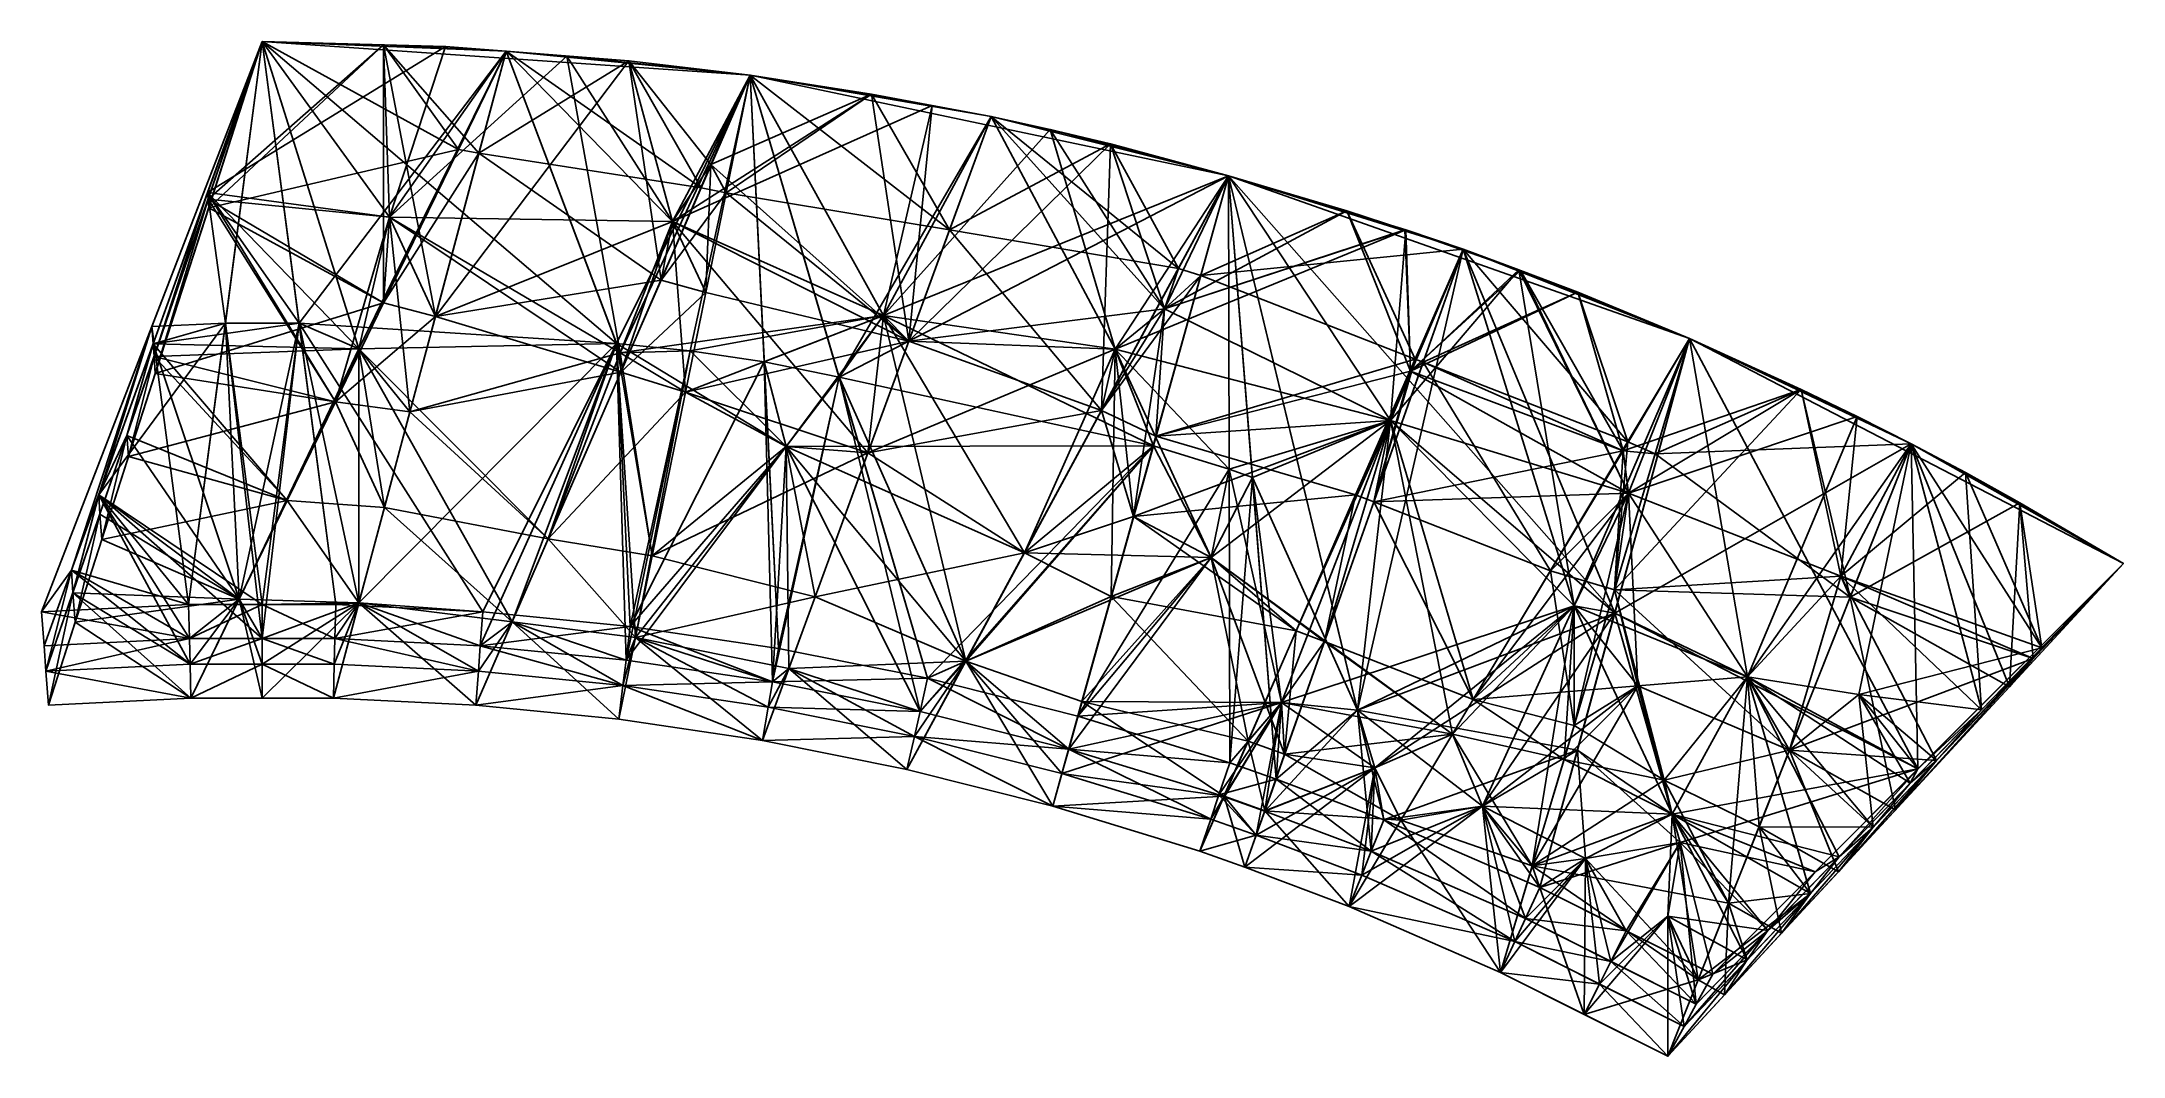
# Model space of a CAD drawing. Extents: x -1.4 to 11.7, y 16.1 to 22.5.
import ezdxf

# ---------------------------------------------------------------- set-up
doc = ezdxf.new("R2010")
doc.units = 0
doc.header["$MEASUREMENT"] = 0
for name, color, linetype in [('Boundaries', 101, 'CONTINUOUS'), ('Elements', 151, 'CONTINUOUS'), ('Faces', 20, 'CONTINUOUS')]:
    doc.layers.add(name, color=color, linetype=linetype)

msp = doc.modelspace()

# ---------------------------------------------------------------- linework, layer by layer
at = {"layer": 'Boundaries'}
for points in [[(0, 22.48, 56.77), (-1.367, 18.694, 59.495), (-1.383, 18.906, 59.833), (0, 22.48, 58.95)], [(0, 22.48, 58.95), (-1.383, 18.906, 59.833), (-0.461, 18.952, 59.833)], [(0, 22.48, 56.77), (0, 22.48, 55.67), (-1.356, 18.534, 59.241), (-1.367, 18.694, 59.495)], [(0, 22.48, 55.67), (0, 22.48, 54.58), (-1.34, 18.322, 58.902), (-1.356, 18.534, 59.241)], [(-1.34, 18.322, 58.902), (0, 22.48, 54.58), (1.53, 22.42, 54.58), (-0.447, 18.366, 58.902)], [(0.461, 18.952, 59.833), (0, 22.48, 58.95), (-0.461, 18.952, 59.833)], [(0, 22.48, 58.95), (3.06, 22.27, 58.95), (1.53, 22.42, 57.86)], [(0, 22.48, 58.95), (1.53, 22.42, 57.86), (1.15, 22.45, 57.58)], [(0.76, 22.46, 56.22), (1.53, 22.42, 55.67), (0.76, 22.46, 55.13), (0, 22.48, 55.67)], [(0, 22.48, 56.77), (1.15, 22.45, 57.58), (1.53, 22.42, 57.13), (0.76, 22.46, 56.22)], [(1.53, 22.42, 54.58), (0, 22.48, 54.58), (0.76, 22.46, 55.13)], [(0, 22.48, 54.58), (0, 22.48, 55.67), (0.76, 22.46, 55.13)], [(0, 22.48, 55.67), (0, 22.48, 56.77), (0.76, 22.46, 56.22)], [(0, 22.48, 56.77), (0, 22.48, 58.95), (1.15, 22.45, 57.58)], [(3.06, 22.27, 58.95), (0, 22.48, 58.95), (0.461, 18.952, 59.833), (1.383, 18.906, 59.833)], [(1.53, 22.42, 55.67), (2.3, 22.36, 55.13), (1.53, 22.42, 54.58), (0.76, 22.46, 55.13)], [(0.76, 22.46, 56.22), (1.53, 22.42, 57.13), (2.3, 22.36, 56.22), (1.53, 22.42, 55.67)], [(-0.447, 18.366, 58.902), (1.53, 22.42, 54.58), (0.447, 18.366, 58.902)], [(0.447, 18.366, 58.902), (1.53, 22.42, 54.58), (3.06, 22.27, 54.58), (1.34, 18.322, 58.902)], [(1.15, 22.45, 57.58), (1.53, 22.42, 57.86), (1.91, 22.39, 57.58), (1.53, 22.42, 57.13)], [(3.06, 22.27, 58.95), (1.91, 22.39, 57.58), (1.53, 22.42, 57.86)], [(2.3, 22.36, 56.22), (3.06, 22.27, 55.67), (2.3, 22.36, 55.13), (1.53, 22.42, 55.67)], [(1.53, 22.42, 57.13), (1.91, 22.39, 57.58), (3.06, 22.27, 56.77), (2.3, 22.36, 56.22)], [(3.06, 22.27, 54.58), (1.53, 22.42, 54.58), (2.3, 22.36, 55.13)], [(3.06, 22.27, 58.95), (4.2, 22.08, 57.58), (3.06, 22.27, 56.77), (1.91, 22.39, 57.58)], [(3.06, 22.27, 55.67), (3.82, 22.15, 55.13), (3.06, 22.27, 54.58), (2.3, 22.36, 55.13)], [(3.06, 22.27, 56.77), (3.82, 22.15, 56.22), (3.06, 22.27, 55.67), (2.3, 22.36, 56.22)], [(1.34, 18.322, 58.902), (3.06, 22.27, 54.58), (2.236, 18.234, 58.902)], [(3.06, 22.27, 58.95), (1.383, 18.906, 59.833), (2.308, 18.815, 59.834)], [(2.236, 18.234, 58.902), (3.06, 22.27, 54.58), (4.57, 22.01, 54.58), (3.137, 18.1, 58.903)], [(3.237, 18.677, 59.834), (3.06, 22.27, 58.95), (2.308, 18.815, 59.834)], [(3.06, 22.27, 58.95), (4.57, 22.01, 57.86), (4.2, 22.08, 57.58)], [(3.06, 22.27, 58.95), (6.06, 21.64, 58.95), (4.57, 22.01, 57.86)], [(3.82, 22.15, 56.22), (4.57, 22.01, 55.67), (3.82, 22.15, 55.13), (3.06, 22.27, 55.67)], [(3.06, 22.27, 56.77), (4.2, 22.08, 57.58), (4.57, 22.01, 57.13), (3.82, 22.15, 56.22)], [(4.57, 22.01, 54.58), (3.06, 22.27, 54.58), (3.82, 22.15, 55.13)], [(5.115, 18.252, 59.834), (6.06, 21.64, 58.95), (3.06, 22.27, 58.95), (4.172, 18.49, 59.834)], [(4.172, 18.49, 59.834), (3.06, 22.27, 58.95), (3.237, 18.677, 59.834)], [(4.57, 22.01, 55.67), (5.32, 21.84, 55.13), (4.57, 22.01, 54.58), (3.82, 22.15, 55.13)], [(3.82, 22.15, 56.22), (4.57, 22.01, 57.13), (5.32, 21.84, 56.22), (4.57, 22.01, 55.67)], [(4.2, 22.08, 57.58), (4.57, 22.01, 57.86), (4.94, 21.93, 57.58), (4.57, 22.01, 57.13)], [(3.137, 18.1, 58.903), (4.57, 22.01, 54.58), (6.06, 21.64, 54.58), (4.043, 17.918, 58.903)], [(6.06, 21.64, 58.95), (4.94, 21.93, 57.58), (4.57, 22.01, 57.86)], [(5.32, 21.84, 56.22), (6.06, 21.64, 55.67), (5.32, 21.84, 55.13), (4.57, 22.01, 55.67)], [(4.57, 22.01, 57.13), (4.94, 21.93, 57.58), (6.06, 21.64, 56.77), (5.32, 21.84, 56.22)], [(6.06, 21.64, 54.58), (4.57, 22.01, 54.58), (5.32, 21.84, 55.13)], [(6.06, 21.64, 58.95), (7.17, 21.3, 57.58), (6.06, 21.64, 56.77), (4.94, 21.93, 57.58)], [(6.06, 21.64, 55.67), (6.8, 21.42, 55.13), (6.06, 21.64, 54.58), (5.32, 21.84, 55.13)], [(6.06, 21.64, 56.77), (6.8, 21.42, 56.22), (6.06, 21.64, 55.67), (5.32, 21.84, 56.22)], [(4.043, 17.918, 58.903), (6.06, 21.64, 54.58), (4.957, 17.688, 58.903)], [(4.957, 17.688, 58.903), (6.06, 21.64, 54.58), (7.53, 21.18, 54.58), (5.88, 17.406, 58.901)], [(6.068, 17.961, 59.832), (6.06, 21.64, 58.95), (5.115, 18.252, 59.834)], [(6.06, 21.64, 58.95), (7.53, 21.18, 57.86), (7.17, 21.3, 57.58)], [(6.06, 21.64, 58.95), (8.95, 20.62, 58.95), (7.53, 21.18, 57.86)], [(6.8, 21.42, 56.22), (7.53, 21.18, 55.67), (6.8, 21.42, 55.13), (6.06, 21.64, 55.67)], [(7.17, 21.3, 57.58), (7.53, 21.18, 57.13), (6.8, 21.42, 56.22), (6.06, 21.64, 56.77)], [(7.53, 21.18, 54.58), (6.06, 21.64, 54.58), (6.8, 21.42, 55.13)], [(8.95, 20.62, 58.95), (6.06, 21.64, 58.95), (7.033, 17.603, 59.833), (8.012, 17.178, 59.834)], [(7.033, 17.603, 59.833), (6.06, 21.64, 58.95), (6.357, 17.859, 59.833)], [(6.357, 17.859, 59.833), (6.06, 21.64, 58.95), (6.068, 17.961, 59.832)], [(7.53, 21.18, 55.67), (8.25, 20.91, 55.13), (7.53, 21.18, 54.58), (6.8, 21.42, 55.13)], [(6.8, 21.42, 56.22), (7.53, 21.18, 57.13), (8.25, 20.91, 56.22), (7.53, 21.18, 55.67)], [(7.17, 21.3, 57.58), (7.53, 21.18, 57.86), (7.88, 21.05, 57.58), (7.53, 21.18, 57.13)], [(5.88, 17.406, 58.901), (7.53, 21.18, 54.58), (6.161, 17.307, 58.902)], [(6.161, 17.307, 58.902), (7.53, 21.18, 54.58), (8.95, 20.62, 54.58), (6.816, 17.06, 58.902)], [(8.95, 20.62, 58.95), (7.88, 21.05, 57.58), (7.53, 21.18, 57.86)], [(8.25, 20.91, 56.22), (8.95, 20.62, 55.67), (8.25, 20.91, 55.13), (7.53, 21.18, 55.67)], [(7.53, 21.18, 57.13), (7.88, 21.05, 57.58), (8.95, 20.62, 56.77), (8.25, 20.91, 56.22)], [(8.95, 20.62, 54.58), (7.53, 21.18, 54.58), (8.25, 20.91, 55.13)], [(8.95, 20.62, 58.95), (10, 20.13, 57.58), (8.95, 20.62, 56.77), (7.88, 21.05, 57.58)], [(8.95, 20.62, 55.67), (9.65, 20.3, 55.13), (8.95, 20.62, 54.58), (8.25, 20.91, 55.13)], [(8.95, 20.62, 56.77), (9.65, 20.3, 56.22), (8.95, 20.62, 55.67), (8.25, 20.91, 56.22)], [(8.95, 20.62, 54.58), (7.764, 16.647, 58.903), (6.816, 17.06, 58.902)], [(8.95, 20.62, 54.58), (10.34, 19.96, 54.58), (8.814, 16.121, 58.901), (7.764, 16.647, 58.903)], [(11.67, 19.21, 58.95), (8.95, 20.62, 58.95), (8.012, 17.178, 59.834), (9.095, 16.635, 59.832)], [(8.95, 20.62, 58.95), (10.34, 19.96, 57.86), (10, 20.13, 57.58)], [(8.95, 20.62, 58.95), (11.67, 19.21, 58.95), (10.34, 19.96, 57.86)], [(9.65, 20.3, 56.22), (10.34, 19.96, 55.67), (9.65, 20.3, 55.13), (8.95, 20.62, 55.67)], [(8.95, 20.62, 56.77), (10, 20.13, 57.58), (10.34, 19.96, 57.13), (9.65, 20.3, 56.22)], [(10.34, 19.96, 54.58), (8.95, 20.62, 54.58), (9.65, 20.3, 55.13)], [(10.34, 19.96, 55.67), (11.02, 19.59, 55.13), (10.34, 19.96, 54.58), (9.65, 20.3, 55.13)], [(9.65, 20.3, 56.22), (10.34, 19.96, 57.13), (11.02, 19.59, 56.22), (10.34, 19.96, 55.67)], [(10, 20.13, 57.58), (10.34, 19.96, 57.86), (10.68, 19.78, 57.58), (10.34, 19.96, 57.13)], [(8.814, 16.121, 58.901), (10.34, 19.96, 54.58), (11.67, 19.21, 54.58)], [(11.67, 19.21, 58.95), (10.68, 19.78, 57.58), (10.34, 19.96, 57.86)], [(11.02, 19.59, 56.22), (11.67, 19.21, 55.67), (11.02, 19.59, 55.13), (10.34, 19.96, 55.67)], [(10.34, 19.96, 57.13), (10.68, 19.78, 57.58), (11.67, 19.21, 56.77), (11.02, 19.59, 56.22)], [(11.67, 19.21, 54.58), (10.34, 19.96, 54.58), (11.02, 19.59, 55.13)], [(11.67, 19.21, 58.95), (11.67, 19.21, 56.77), (10.68, 19.78, 57.58)], [(11.67, 19.21, 56.77), (11.67, 19.21, 55.67), (11.02, 19.59, 56.22)], [(11.67, 19.21, 55.67), (11.67, 19.21, 54.58), (11.02, 19.59, 55.13)], [(8.916, 16.308, 59.239), (11.67, 19.21, 55.67), (11.67, 19.21, 54.58), (8.814, 16.121, 58.901)], [(8.916, 16.308, 59.239), (8.992, 16.448, 59.493), (11.67, 19.21, 56.77), (11.67, 19.21, 55.67)], [(9.095, 16.635, 59.832), (11.67, 19.21, 58.95), (11.67, 19.21, 56.77), (8.992, 16.448, 59.493)], [(-0.456, 18.739, 59.494), (-1.367, 18.694, 59.495), (-1.383, 18.906, 59.833), (-0.461, 18.952, 59.833)], [(0.456, 18.739, 59.494), (-0.456, 18.739, 59.494), (-0.461, 18.952, 59.833), (0.461, 18.952, 59.833)], [(1.367, 18.694, 59.495), (0.456, 18.739, 59.494), (0.461, 18.952, 59.833), (1.383, 18.906, 59.833)], [(2.282, 18.604, 59.495), (1.367, 18.694, 59.495), (1.383, 18.906, 59.833), (2.308, 18.815, 59.834)], [(3.2, 18.467, 59.496), (2.282, 18.604, 59.495), (2.308, 18.815, 59.834), (3.237, 18.677, 59.834)], [(-0.452, 18.579, 59.24), (-1.356, 18.534, 59.241), (-1.367, 18.694, 59.495), (-0.456, 18.739, 59.494)], [(0.452, 18.579, 59.24), (-0.452, 18.579, 59.24), (-0.456, 18.739, 59.494), (0.456, 18.739, 59.494)], [(1.356, 18.534, 59.241), (0.452, 18.579, 59.24), (0.456, 18.739, 59.494), (1.367, 18.694, 59.495)], [(2.262, 18.445, 59.241), (1.356, 18.534, 59.241), (1.367, 18.694, 59.495), (2.282, 18.604, 59.495)], [(4.125, 18.282, 59.496), (3.2, 18.467, 59.496), (3.237, 18.677, 59.834), (4.172, 18.49, 59.834)], [(-0.447, 18.366, 58.902), (-1.34, 18.322, 58.902), (-1.356, 18.534, 59.241), (-0.452, 18.579, 59.24)], [(0.447, 18.366, 58.902), (-0.447, 18.366, 58.902), (-0.452, 18.579, 59.24), (0.452, 18.579, 59.24)], [(1.34, 18.322, 58.902), (0.447, 18.366, 58.902), (0.452, 18.579, 59.24), (1.356, 18.534, 59.241)], [(3.173, 18.309, 59.242), (2.262, 18.445, 59.241), (2.282, 18.604, 59.495), (3.2, 18.467, 59.496)], [(2.236, 18.234, 58.902), (1.34, 18.322, 58.902), (1.356, 18.534, 59.241), (2.262, 18.445, 59.241)], [(3.137, 18.1, 58.903), (2.236, 18.234, 58.902), (2.262, 18.445, 59.241), (3.173, 18.309, 59.242)], [(4.09, 18.126, 59.242), (3.173, 18.309, 59.242), (3.2, 18.467, 59.496), (4.125, 18.282, 59.496)], [(5.058, 18.047, 59.495), (4.125, 18.282, 59.496), (4.172, 18.49, 59.834), (5.115, 18.252, 59.834)], [(4.043, 17.918, 58.903), (3.137, 18.1, 58.903), (3.173, 18.309, 59.242), (4.09, 18.126, 59.242)], [(5.014, 17.893, 59.241), (4.09, 18.126, 59.242), (4.125, 18.282, 59.496), (5.058, 18.047, 59.495)], [(5.058, 18.047, 59.495), (5.999, 17.759, 59.494), (6.068, 17.961, 59.832), (5.115, 18.252, 59.834)], [(4.957, 17.688, 58.903), (4.043, 17.918, 58.903), (4.09, 18.126, 59.242), (5.014, 17.893, 59.241)], [(5.014, 17.893, 59.241), (5.948, 17.608, 59.24), (5.999, 17.759, 59.494), (5.058, 18.047, 59.495)], [(4.957, 17.688, 58.903), (5.88, 17.406, 58.901), (5.948, 17.608, 59.24), (5.014, 17.893, 59.241)], [(6.286, 17.658, 59.495), (5.999, 17.759, 59.494), (6.068, 17.961, 59.832), (6.357, 17.859, 59.833)], [(6.232, 17.507, 59.241), (5.948, 17.608, 59.24), (5.999, 17.759, 59.494), (6.286, 17.658, 59.495)], [(6.954, 17.406, 59.495), (6.286, 17.658, 59.495), (6.357, 17.859, 59.833), (7.033, 17.603, 59.833)], [(6.895, 17.257, 59.241), (6.232, 17.507, 59.241), (6.286, 17.658, 59.495), (6.954, 17.406, 59.495)], [(6.161, 17.307, 58.902), (5.88, 17.406, 58.901), (5.948, 17.608, 59.24), (6.232, 17.507, 59.241)], [(6.816, 17.06, 58.902), (6.161, 17.307, 58.902), (6.232, 17.507, 59.241), (6.895, 17.257, 59.241)], [(7.922, 16.985, 59.496), (6.954, 17.406, 59.495), (7.033, 17.603, 59.833), (8.012, 17.178, 59.834)], [(7.854, 16.84, 59.242), (6.895, 17.257, 59.241), (6.954, 17.406, 59.495), (7.922, 16.985, 59.496)], [(7.764, 16.647, 58.903), (6.816, 17.06, 58.902), (6.895, 17.257, 59.241), (7.854, 16.84, 59.242)], [(8.992, 16.448, 59.493), (7.922, 16.985, 59.496), (8.012, 17.178, 59.834), (9.095, 16.635, 59.832)], [(8.916, 16.308, 59.239), (7.854, 16.84, 59.242), (7.922, 16.985, 59.496), (8.992, 16.448, 59.493)], [(8.814, 16.121, 58.901), (7.764, 16.647, 58.903), (7.854, 16.84, 59.242), (8.916, 16.308, 59.239)]]:
    msp.add_3dface(points, dxfattribs=at)
at = {"layer": 'Elements'}
for points in [[(-0.684, 20.587, 58.132), (-0.23, 20.715, 59.391), (0, 22.48, 58.95), (-0.691, 20.694, 59.391)], [(-0.342, 21.534, 57.451), (-0.23, 20.715, 59.391), (0, 22.48, 58.95), (-0.684, 20.587, 58.132)], [(-0.342, 21.534, 57.451), (0, 22.48, 56.77), (1.15, 22.45, 57.58), (0.799, 21.38, 57.291)], [(-0.342, 21.534, 57.451), (1.15, 22.45, 57.58), (0, 22.48, 58.95), (0.799, 21.38, 57.291)], [(-0.339, 21.492, 56.564), (0, 22.48, 56.77), (-0.342, 21.534, 57.451), (0.799, 21.38, 57.291)], [(-0.342, 21.534, 57.451), (0.799, 21.38, 57.291), (0, 22.48, 58.95), (0.606, 20.555, 57.899)], [(1.15, 22.45, 57.58), (-0.342, 21.534, 57.451), (0, 22.48, 58.95), (0, 22.48, 56.77)], [(-0.342, 21.534, 57.451), (-0.23, 20.715, 59.391), (0.231, 20.715, 59.392), (0, 22.48, 58.95)], [(0.231, 20.715, 59.392), (-0.342, 21.534, 57.451), (0, 22.48, 58.95), (0.606, 20.555, 57.899)], [(0.76, 22.46, 56.22), (0, 22.48, 56.77), (-0.339, 21.492, 56.564), (0.799, 21.38, 57.291)], [(0.76, 22.46, 56.22), (-0.335, 21.439, 55.662), (-0.339, 21.492, 56.564), (0, 22.48, 55.67)], [(0.76, 22.46, 56.22), (-0.339, 21.492, 56.564), (0, 22.48, 56.77), (0, 22.48, 55.67)], [(0.76, 22.46, 56.22), (-0.339, 21.492, 56.564), (0.761, 20.843, 56.261), (0.799, 21.38, 57.291)], [(0.76, 22.46, 56.22), (-0.335, 21.439, 55.662), (0.761, 20.843, 56.261), (-0.339, 21.492, 56.564)], [(0.76, 22.46, 55.13), (-0.335, 21.439, 55.662), (0, 22.48, 54.58), (1.23, 21.805, 55.235)], [(0.76, 22.46, 55.13), (-0.335, 21.439, 55.662), (0, 22.48, 55.67), (0, 22.48, 54.58)], [(0.76, 22.46, 55.13), (-0.335, 21.439, 55.662), (1.23, 21.805, 55.235), (0, 22.48, 55.67)], [(1.23, 21.805, 55.235), (-0.335, 21.439, 55.662), (0.76, 22.46, 56.22), (0, 22.48, 55.67)], [(-0.335, 21.439, 55.662), (1.23, 21.805, 55.235), (0.76, 22.46, 56.22), (0.761, 20.843, 56.261)], [(1.53, 22.42, 54.58), (1.23, 21.805, 55.235), (0.76, 22.46, 55.13), (0, 22.48, 54.58)], [(1.53, 22.42, 57.86), (2.221, 20.588, 59.392), (3.06, 22.27, 58.95), (0, 22.48, 58.95)], [(0.231, 20.715, 59.392), (0, 22.48, 58.95), (1.53, 22.42, 57.86), (0.606, 20.555, 57.899)], [(0, 22.48, 58.95), (0.799, 21.38, 57.291), (1.53, 22.42, 57.86), (0.606, 20.555, 57.899)], [(1.53, 22.42, 57.86), (0, 22.48, 58.95), (1.15, 22.45, 57.58), (0.799, 21.38, 57.291)], [(0.76, 22.46, 55.13), (1.23, 21.805, 55.235), (0.76, 22.46, 56.22), (0, 22.48, 55.67)], [(1.15, 22.45, 57.58), (0, 22.48, 56.77), (0.76, 22.46, 56.22), (0.799, 21.38, 57.291)], [(1.53, 22.42, 57.86), (0.231, 20.715, 59.392), (2.221, 20.588, 59.392), (0, 22.48, 58.95)], [(1.53, 22.42, 55.67), (1.086, 20.758, 56.352), (0.76, 22.46, 56.22), (1.359, 21.782, 55.26)], [(0.76, 22.46, 56.22), (1.359, 21.782, 55.26), (1.23, 21.805, 55.235), (1.53, 22.42, 55.67)], [(0.76, 22.46, 56.22), (1.086, 20.758, 56.352), (1.53, 22.42, 57.13), (0.799, 21.38, 57.291)], [(1.15, 22.45, 57.58), (0.76, 22.46, 56.22), (1.53, 22.42, 57.13), (0.799, 21.38, 57.291)], [(1.23, 21.805, 55.235), (1.53, 22.42, 55.67), (1.53, 22.42, 54.58), (0.76, 22.46, 55.13)], [(1.53, 22.42, 55.67), (1.23, 21.805, 55.235), (0.76, 22.46, 56.22), (0.76, 22.46, 55.13)], [(1.086, 20.758, 56.352), (1.53, 22.42, 55.67), (0.76, 22.46, 56.22), (1.53, 22.42, 57.13)], [(1.359, 21.782, 55.26), (0.761, 20.843, 56.261), (1.086, 20.758, 56.352), (0.76, 22.46, 56.22)], [(0.761, 20.843, 56.261), (1.086, 20.758, 56.352), (0.76, 22.46, 56.22), (0.799, 21.38, 57.291)], [(1.359, 21.782, 55.26), (0.761, 20.843, 56.261), (0.76, 22.46, 56.22), (1.23, 21.805, 55.235)], [(0.231, 20.715, 59.392), (1.53, 22.42, 57.86), (2.221, 20.588, 59.392), (0.606, 20.555, 57.899)], [(1.53, 22.42, 57.86), (2.244, 20.529, 57.866), (2.221, 20.588, 59.392), (0.606, 20.555, 57.899)], [(0.799, 21.38, 57.291), (2.244, 20.529, 57.866), (1.53, 22.42, 57.86), (0.606, 20.555, 57.899)], [(1.53, 22.42, 57.86), (1.15, 22.45, 57.58), (1.53, 22.42, 57.13), (0.799, 21.38, 57.291)], [(1.53, 22.42, 57.86), (0.799, 21.38, 57.291), (1.91, 22.39, 57.58), (2.244, 20.529, 57.866)], [(1.91, 22.39, 57.58), (0.799, 21.38, 57.291), (1.53, 22.42, 57.13), (2.572, 21.352, 56.979)], [(1.91, 22.39, 57.58), (1.53, 22.42, 57.86), (1.53, 22.42, 57.13), (0.799, 21.38, 57.291)], [(1.53, 22.42, 57.13), (0.799, 21.38, 57.291), (1.086, 20.758, 56.352), (2.572, 21.352, 56.979)], [(0.799, 21.38, 57.291), (2.572, 21.352, 56.979), (1.91, 22.39, 57.58), (2.244, 20.529, 57.866)], [(1.53, 22.42, 55.67), (1.086, 20.758, 56.352), (2.3, 22.36, 56.22), (1.53, 22.42, 57.13)], [(1.53, 22.42, 55.67), (1.086, 20.758, 56.352), (1.359, 21.782, 55.26), (2.3, 22.36, 56.22)], [(1.086, 20.758, 56.352), (2.3, 22.36, 56.22), (1.53, 22.42, 57.13), (2.572, 21.352, 56.979)], [(1.359, 21.782, 55.26), (2.501, 20.986, 55.986), (2.3, 22.36, 56.22), (1.086, 20.758, 56.352)], [(2.501, 20.986, 55.986), (2.3, 22.36, 56.22), (1.086, 20.758, 56.352), (2.572, 21.352, 56.979)], [(1.359, 21.782, 55.26), (1.53, 22.42, 55.67), (1.53, 22.42, 54.58), (1.23, 21.805, 55.235)], [(1.53, 22.42, 54.58), (1.359, 21.782, 55.26), (2.752, 21.564, 55.353), (2.3, 22.36, 55.13)], [(1.53, 22.42, 55.67), (1.359, 21.782, 55.26), (2.752, 21.564, 55.353), (2.3, 22.36, 56.22)], [(2.3, 22.36, 55.13), (1.359, 21.782, 55.26), (2.752, 21.564, 55.353), (1.53, 22.42, 55.67)], [(1.53, 22.42, 55.67), (1.359, 21.782, 55.26), (1.53, 22.42, 54.58), (2.3, 22.36, 55.13)], [(2.501, 20.986, 55.986), (1.359, 21.782, 55.26), (2.3, 22.36, 56.22), (2.752, 21.564, 55.353)], [(1.53, 22.42, 57.13), (2.3, 22.36, 56.22), (1.91, 22.39, 57.58), (2.572, 21.352, 56.979)], [(2.3, 22.36, 56.22), (2.752, 21.564, 55.353), (1.53, 22.42, 55.67), (2.3, 22.36, 55.13)], [(3.06, 22.27, 58.95), (1.53, 22.42, 57.86), (1.91, 22.39, 57.58), (2.244, 20.529, 57.866)], [(2.221, 20.588, 59.392), (1.53, 22.42, 57.86), (3.06, 22.27, 58.95), (2.244, 20.529, 57.866)], [(2.3, 22.36, 55.13), (1.53, 22.42, 54.58), (3.06, 22.27, 54.58), (2.752, 21.564, 55.353)], [(3.06, 22.27, 58.95), (1.91, 22.39, 57.58), (3.06, 22.27, 56.77), (2.572, 21.352, 56.979)], [(2.3, 22.36, 56.22), (3.06, 22.27, 56.77), (1.91, 22.39, 57.58), (2.572, 21.352, 56.979)], [(1.91, 22.39, 57.58), (2.572, 21.352, 56.979), (3.06, 22.27, 58.95), (2.244, 20.529, 57.866)], [(2.3, 22.36, 56.22), (2.572, 21.352, 56.979), (2.501, 20.986, 55.986), (2.813, 21.71, 56.22)], [(2.501, 20.986, 55.986), (2.752, 21.564, 55.353), (2.3, 22.36, 56.22), (2.813, 21.71, 56.22)], [(2.3, 22.36, 56.22), (2.752, 21.564, 55.353), (3.06, 22.27, 55.67), (2.813, 21.71, 56.22)], [(3.06, 22.27, 55.67), (2.752, 21.564, 55.353), (2.3, 22.36, 55.13), (3.06, 22.27, 54.58)], [(3.06, 22.27, 56.77), (2.572, 21.352, 56.979), (2.3, 22.36, 56.22), (2.813, 21.71, 56.22)], [(2.3, 22.36, 56.22), (2.752, 21.564, 55.353), (2.3, 22.36, 55.13), (3.06, 22.27, 55.67)], [(3.06, 22.27, 56.77), (2.3, 22.36, 56.22), (3.06, 22.27, 55.67), (2.813, 21.71, 56.22)], [(2.684, 20.543, 59.392), (2.221, 20.588, 59.392), (3.06, 22.27, 58.95), (2.244, 20.529, 57.866)], [(3.06, 22.27, 58.95), (3.896, 20.764, 58.046), (2.684, 20.543, 59.392), (2.244, 20.529, 57.866)], [(2.572, 21.352, 56.979), (3.896, 20.764, 58.046), (3.06, 22.27, 58.95), (2.244, 20.529, 57.866)], [(3.06, 22.27, 58.95), (3.06, 22.27, 56.77), (4.2, 22.08, 57.58), (2.572, 21.352, 56.979)], [(3.82, 22.15, 56.22), (2.572, 21.352, 56.979), (3.06, 22.27, 56.77), (2.813, 21.71, 56.22)], [(3.06, 22.27, 58.95), (2.572, 21.352, 56.979), (4.2, 22.08, 57.58), (3.896, 20.764, 58.046)], [(4.2, 22.08, 57.58), (3.06, 22.27, 56.77), (3.82, 22.15, 56.22), (2.572, 21.352, 56.979)], [(3.148, 20.473, 59.392), (2.684, 20.543, 59.392), (3.06, 22.27, 58.95), (3.896, 20.764, 58.046)], [(3.06, 22.27, 55.67), (2.752, 21.564, 55.353), (2.909, 21.532, 55.37), (2.813, 21.71, 56.22)], [(3.06, 22.27, 54.58), (2.909, 21.532, 55.37), (3.06, 22.27, 55.67), (2.752, 21.564, 55.353)], [(2.909, 21.532, 55.37), (3.82, 22.15, 56.22), (3.06, 22.27, 55.67), (2.813, 21.71, 56.22)], [(3.82, 22.15, 56.22), (3.06, 22.27, 56.77), (3.06, 22.27, 55.67), (2.813, 21.71, 56.22)], [(2.909, 21.532, 55.37), (3.06, 22.27, 54.58), (3.06, 22.27, 55.67), (3.82, 22.15, 55.13)], [(3.06, 22.27, 55.67), (2.909, 21.532, 55.37), (3.82, 22.15, 55.13), (3.82, 22.15, 56.22)], [(3.06, 22.27, 54.58), (4.31, 21.3, 55.365), (3.82, 22.15, 55.13), (2.909, 21.532, 55.37)], [(3.06, 22.27, 54.58), (4.31, 21.3, 55.365), (4.57, 22.01, 54.58), (3.82, 22.15, 55.13)], [(3.148, 20.473, 59.392), (3.06, 22.27, 58.95), (3.617, 20.378, 59.393), (3.896, 20.764, 58.046)], [(3.617, 20.378, 59.393), (3.06, 22.27, 58.95), (4.57, 22.01, 57.86), (3.896, 20.764, 58.046)], [(4.57, 22.01, 57.86), (3.06, 22.27, 58.95), (4.2, 22.08, 57.58), (3.896, 20.764, 58.046)], [(4.57, 22.01, 57.86), (3.617, 20.378, 59.393), (6.06, 21.64, 58.95), (3.06, 22.27, 58.95)], [(4.054, 20.602, 56.137), (4.2, 22.08, 57.58), (3.82, 22.15, 56.22), (2.572, 21.352, 56.979)], [(2.813, 21.71, 56.22), (4.054, 20.602, 56.137), (3.82, 22.15, 56.22), (2.572, 21.352, 56.979)], [(4.2, 22.08, 57.58), (4.054, 20.602, 56.137), (3.896, 20.764, 58.046), (2.572, 21.352, 56.979)], [(2.813, 21.71, 56.22), (4.054, 20.602, 56.137), (2.909, 21.532, 55.37), (3.82, 22.15, 56.22)], [(4.31, 21.3, 55.365), (4.054, 20.602, 56.137), (3.82, 22.15, 56.22), (2.909, 21.532, 55.37)], [(3.82, 22.15, 55.13), (4.31, 21.3, 55.365), (3.82, 22.15, 56.22), (2.909, 21.532, 55.37)], [(4.31, 21.3, 55.365), (3.82, 22.15, 55.13), (3.82, 22.15, 56.22), (4.57, 22.01, 55.67)], [(3.82, 22.15, 56.22), (4.054, 20.602, 56.137), (4.31, 21.3, 55.365), (4.57, 22.01, 55.67)], [(4.2, 22.08, 57.58), (4.054, 20.602, 56.137), (3.82, 22.15, 56.22), (4.57, 22.01, 57.13)], [(4.57, 22.01, 57.13), (3.82, 22.15, 56.22), (4.57, 22.01, 55.67), (4.054, 20.602, 56.137)], [(3.82, 22.15, 55.13), (4.31, 21.3, 55.365), (4.57, 22.01, 54.58), (4.57, 22.01, 55.67)], [(4.57, 22.01, 57.86), (4.2, 22.08, 57.58), (4.57, 22.01, 57.13), (3.896, 20.764, 58.046)], [(4.2, 22.08, 57.58), (4.054, 20.602, 56.137), (4.57, 22.01, 57.13), (3.896, 20.764, 58.046)], [(6.06, 21.64, 58.95), (3.617, 20.378, 59.393), (4.57, 22.01, 57.86), (3.896, 20.764, 58.046)], [(4.57, 22.01, 57.86), (5.349, 20.553, 57.674), (6.06, 21.64, 58.95), (3.896, 20.764, 58.046)], [(4.94, 21.93, 57.58), (5.349, 20.553, 57.674), (4.57, 22.01, 57.86), (3.896, 20.764, 58.046)], [(4.57, 22.01, 57.13), (5.349, 20.553, 57.674), (4.94, 21.93, 57.58), (3.896, 20.764, 58.046)], [(4.054, 20.602, 56.137), (3.896, 20.764, 58.046), (5.349, 20.553, 57.674), (4.57, 22.01, 57.13)], [(4.57, 22.01, 57.13), (4.94, 21.93, 57.58), (4.57, 22.01, 57.86), (3.896, 20.764, 58.046)], [(5.32, 21.84, 56.22), (4.054, 20.602, 56.137), (4.57, 22.01, 55.67), (4.31, 21.3, 55.365)], [(5.349, 20.553, 57.674), (4.054, 20.602, 56.137), (4.57, 22.01, 57.13), (5.658, 20.806, 56.836)], [(5.32, 21.84, 56.22), (4.57, 22.01, 57.13), (4.57, 22.01, 55.67), (4.054, 20.602, 56.137)], [(5.32, 21.84, 56.22), (4.054, 20.602, 56.137), (5.658, 20.806, 56.836), (4.57, 22.01, 57.13)], [(5.32, 21.84, 55.13), (4.31, 21.3, 55.365), (4.57, 22.01, 54.58), (5.745, 21.059, 55.255)], [(4.31, 21.3, 55.365), (5.32, 21.84, 56.22), (5.32, 21.84, 55.13), (4.57, 22.01, 55.67)], [(5.32, 21.84, 55.13), (4.31, 21.3, 55.365), (4.57, 22.01, 55.67), (4.57, 22.01, 54.58)], [(4.57, 22.01, 54.58), (5.745, 21.059, 55.255), (6.06, 21.64, 54.58), (5.32, 21.84, 55.13)], [(6.06, 21.64, 58.95), (4.57, 22.01, 57.86), (4.94, 21.93, 57.58), (5.349, 20.553, 57.674)], [(5.32, 21.84, 56.22), (4.94, 21.93, 57.58), (4.57, 22.01, 57.13), (5.658, 20.806, 56.836)], [(4.94, 21.93, 57.58), (5.349, 20.553, 57.674), (4.57, 22.01, 57.13), (5.658, 20.806, 56.836)], [(6.06, 21.64, 58.95), (4.94, 21.93, 57.58), (6.06, 21.64, 56.77), (5.349, 20.553, 57.674)], [(6.06, 21.64, 56.77), (5.349, 20.553, 57.674), (4.94, 21.93, 57.58), (5.658, 20.806, 56.836)], [(4.94, 21.93, 57.58), (5.32, 21.84, 56.22), (6.06, 21.64, 56.77), (5.658, 20.806, 56.836)], [(5.32, 21.84, 56.22), (4.054, 20.602, 56.137), (4.31, 21.3, 55.365), (5.263, 20.169, 56.289)], [(4.054, 20.602, 56.137), (5.32, 21.84, 56.22), (5.658, 20.806, 56.836), (5.263, 20.169, 56.289)], [(5.32, 21.84, 56.22), (5.745, 21.059, 55.255), (5.263, 20.169, 56.289), (4.31, 21.3, 55.365)], [(5.32, 21.84, 56.22), (4.31, 21.3, 55.365), (5.32, 21.84, 55.13), (5.745, 21.059, 55.255)], [(5.263, 20.169, 56.289), (5.745, 21.059, 55.255), (5.32, 21.84, 56.22), (5.658, 20.806, 56.836)], [(6.06, 21.64, 56.77), (5.32, 21.84, 56.22), (6.06, 21.64, 55.67), (5.658, 20.806, 56.836)], [(6.06, 21.64, 55.67), (5.745, 21.059, 55.255), (5.32, 21.84, 55.13), (6.06, 21.64, 54.58)], [(5.32, 21.84, 56.22), (5.745, 21.059, 55.255), (5.32, 21.84, 55.13), (6.06, 21.64, 55.67)], [(5.32, 21.84, 56.22), (5.745, 21.059, 55.255), (6.06, 21.64, 55.67), (5.658, 20.806, 56.836)], [(2.782, 20.908, 56.038), (2.909, 21.532, 55.37), (2.501, 20.986, 55.986), (2.813, 21.71, 56.22)], [(2.501, 20.986, 55.986), (2.572, 21.352, 56.979), (2.782, 20.908, 56.038), (2.813, 21.71, 56.22)], [(2.909, 21.532, 55.37), (2.752, 21.564, 55.353), (2.501, 20.986, 55.986), (2.813, 21.71, 56.22)], [(2.813, 21.71, 56.22), (4.054, 20.602, 56.137), (2.572, 21.352, 56.979), (2.782, 20.908, 56.038)], [(4.054, 20.602, 56.137), (2.813, 21.71, 56.22), (2.909, 21.532, 55.37), (2.782, 20.908, 56.038)], [(5.588, 19.947, 59.392), (3.617, 20.378, 59.393), (6.06, 21.64, 58.95), (3.896, 20.764, 58.046)], [(6.06, 21.64, 58.95), (5.349, 20.553, 57.674), (5.588, 19.947, 59.392), (3.896, 20.764, 58.046)], [(7.17, 21.3, 57.58), (6.06, 21.64, 58.95), (6.06, 21.64, 56.77), (5.349, 20.553, 57.674)], [(7.17, 21.3, 57.58), (7.074, 20.105, 57.437), (6.06, 21.64, 58.95), (5.349, 20.553, 57.674)], [(5.588, 19.947, 59.392), (6.06, 21.64, 58.95), (6.064, 19.8, 59.391), (5.349, 20.553, 57.674)], [(6.06, 21.64, 58.95), (7.074, 20.105, 57.437), (6.064, 19.8, 59.391), (5.349, 20.553, 57.674)], [(7.17, 21.3, 57.58), (5.349, 20.553, 57.674), (6.06, 21.64, 56.77), (5.658, 20.806, 56.836)], [(6.06, 21.64, 55.67), (6.8, 21.42, 56.22), (6.06, 21.64, 56.77), (5.658, 20.806, 56.836)], [(6.8, 21.42, 56.22), (6.06, 21.64, 55.67), (5.885, 21.014, 55.265), (5.658, 20.806, 56.836)], [(5.885, 21.014, 55.265), (6.06, 21.64, 55.67), (5.745, 21.059, 55.255), (5.658, 20.806, 56.836)], [(7.17, 21.3, 57.58), (6.06, 21.64, 56.77), (7.165, 21.3, 56.675), (5.658, 20.806, 56.836)], [(7.165, 21.3, 56.675), (6.06, 21.64, 56.77), (6.8, 21.42, 56.22), (5.658, 20.806, 56.836)], [(6.06, 21.64, 54.58), (5.885, 21.014, 55.265), (6.06, 21.64, 55.67), (5.745, 21.059, 55.255)], [(5.885, 21.014, 55.265), (6.06, 21.64, 54.58), (6.06, 21.64, 55.67), (6.8, 21.42, 55.13)], [(6.06, 21.64, 54.58), (5.885, 21.014, 55.265), (7.53, 21.18, 54.58), (6.8, 21.42, 55.13)], [(6.06, 21.64, 55.67), (5.885, 21.014, 55.265), (6.8, 21.42, 55.13), (6.8, 21.42, 56.22)], [(7.074, 20.105, 57.437), (6.867, 18.29, 59.683), (6.06, 21.64, 58.95), (6.209, 19.748, 59.392)], [(7.53, 21.18, 57.86), (6.867, 18.29, 59.683), (8.481, 18.899, 59.392), (6.06, 21.64, 58.95)], [(8.95, 20.62, 58.95), (6.06, 21.64, 58.95), (7.53, 21.18, 57.86), (8.481, 18.899, 59.392)], [(7.53, 21.18, 57.86), (6.06, 21.64, 58.95), (7.17, 21.3, 57.58), (7.074, 20.105, 57.437)], [(6.064, 19.8, 59.391), (6.06, 21.64, 58.95), (6.209, 19.748, 59.392), (7.074, 20.105, 57.437)], [(6.867, 18.29, 59.683), (7.074, 20.105, 57.437), (6.06, 21.64, 58.95), (7.53, 21.18, 57.86)], [(-0.678, 20.506, 57.457), (-0.342, 21.534, 57.451), (-0.684, 20.587, 58.132), (0.606, 20.555, 57.899)], [(-0.342, 21.534, 57.451), (-0.23, 20.715, 59.391), (-0.684, 20.587, 58.132), (0.231, 20.715, 59.392)], [(-0.342, 21.534, 57.451), (0.231, 20.715, 59.392), (-0.684, 20.587, 58.132), (0.606, 20.555, 57.899)], [(0.459, 20.223, 56.922), (-0.342, 21.534, 57.451), (-0.678, 20.506, 57.457), (0.606, 20.555, 57.899)], [(-0.678, 20.506, 57.457), (0.459, 20.223, 56.922), (-0.339, 21.492, 56.564), (-0.342, 21.534, 57.451)], [(0.459, 20.223, 56.922), (-0.678, 20.506, 57.457), (-0.339, 21.492, 56.564), (-0.67, 20.4, 56.742)], [(-0.67, 20.4, 56.742), (-0.339, 21.492, 56.564), (0.761, 20.843, 56.261), (-0.335, 21.439, 55.662)], [(-0.339, 21.492, 56.564), (0.459, 20.223, 56.922), (-0.67, 20.4, 56.742), (0.761, 20.843, 56.261)], [(-0.339, 21.492, 56.564), (-0.342, 21.534, 57.451), (0.459, 20.223, 56.922), (0.799, 21.38, 57.291)], [(0.459, 20.223, 56.922), (0.799, 21.38, 57.291), (-0.342, 21.534, 57.451), (0.606, 20.555, 57.899)], [(-0.339, 21.492, 56.564), (0.459, 20.223, 56.922), (0.761, 20.843, 56.261), (0.799, 21.38, 57.291)], [(6.8, 21.42, 56.22), (5.885, 21.014, 55.265), (5.604, 20.007, 56.366), (5.658, 20.806, 56.836)], [(5.604, 20.007, 56.366), (5.885, 21.014, 55.265), (6.8, 21.42, 56.22), (7.2, 20.414, 56.613)], [(5.604, 20.007, 56.366), (7.2, 20.414, 56.613), (6.8, 21.42, 56.22), (5.658, 20.806, 56.836)], [(6.8, 21.42, 56.22), (7.2, 20.414, 56.613), (7.165, 21.3, 56.675), (5.658, 20.806, 56.836)], [(7.53, 21.18, 54.58), (7.229, 20.49, 55.37), (6.8, 21.42, 55.13), (5.885, 21.014, 55.265)], [(6.8, 21.42, 56.22), (5.885, 21.014, 55.265), (7.229, 20.49, 55.37), (7.2, 20.414, 56.613)], [(6.8, 21.42, 55.13), (7.229, 20.49, 55.37), (6.8, 21.42, 56.22), (5.885, 21.014, 55.265)], [(7.53, 21.18, 54.58), (7.229, 20.49, 55.37), (7.53, 21.18, 55.67), (6.8, 21.42, 55.13)], [(7.165, 21.3, 56.675), (6.8, 21.42, 56.22), (7.53, 21.18, 55.67), (7.2, 20.414, 56.613)], [(7.53, 21.18, 55.67), (7.229, 20.49, 55.37), (6.8, 21.42, 56.22), (6.8, 21.42, 55.13)], [(7.53, 21.18, 55.67), (6.8, 21.42, 56.22), (7.229, 20.49, 55.37), (7.2, 20.414, 56.613)], [(0.926, 20.16, 56.989), (0.799, 21.38, 57.291), (0.459, 20.223, 56.922), (0.606, 20.555, 57.899)], [(1.086, 20.758, 56.352), (0.761, 20.843, 56.261), (0.459, 20.223, 56.922), (0.799, 21.38, 57.291)], [(1.086, 20.758, 56.352), (0.459, 20.223, 56.922), (0.926, 20.16, 56.989), (0.799, 21.38, 57.291)], [(0.926, 20.16, 56.989), (2.244, 20.529, 57.866), (0.799, 21.38, 57.291), (0.606, 20.555, 57.899)], [(2.249, 20.408, 56.618), (0.799, 21.38, 57.291), (0.926, 20.16, 56.989), (2.244, 20.529, 57.866)], [(2.249, 20.408, 56.618), (2.572, 21.352, 56.979), (0.799, 21.38, 57.291), (2.244, 20.529, 57.866)], [(1.086, 20.758, 56.352), (0.799, 21.38, 57.291), (2.249, 20.408, 56.618), (2.572, 21.352, 56.979)], [(0.926, 20.16, 56.989), (2.249, 20.408, 56.618), (1.086, 20.758, 56.352), (0.799, 21.38, 57.291)], [(2.501, 20.986, 55.986), (1.086, 20.758, 56.352), (2.249, 20.408, 56.618), (2.572, 21.352, 56.979)], [(2.655, 20.284, 56.707), (3.896, 20.764, 58.046), (2.572, 21.352, 56.979), (2.244, 20.529, 57.866)], [(2.655, 20.284, 56.707), (2.572, 21.352, 56.979), (2.249, 20.408, 56.618), (2.244, 20.529, 57.866)], [(2.655, 20.284, 56.707), (2.782, 20.908, 56.038), (2.249, 20.408, 56.618), (2.572, 21.352, 56.979)], [(2.501, 20.986, 55.986), (2.249, 20.408, 56.618), (2.782, 20.908, 56.038), (2.572, 21.352, 56.979)], [(2.655, 20.284, 56.707), (3.798, 19.903, 56.909), (4.054, 20.602, 56.137), (2.572, 21.352, 56.979)], [(2.572, 21.352, 56.979), (2.782, 20.908, 56.038), (4.054, 20.602, 56.137), (2.655, 20.284, 56.707)], [(3.798, 19.903, 56.909), (2.572, 21.352, 56.979), (2.655, 20.284, 56.707), (3.896, 20.764, 58.046)], [(3.896, 20.764, 58.046), (4.054, 20.602, 56.137), (3.798, 19.903, 56.909), (2.572, 21.352, 56.979)], [(7.074, 20.105, 57.437), (5.349, 20.553, 57.674), (7.17, 21.3, 57.58), (5.658, 20.806, 56.836)], [(7.17, 21.3, 57.58), (7.2, 20.414, 56.613), (7.074, 20.105, 57.437), (5.658, 20.806, 56.836)], [(7.165, 21.3, 56.675), (7.2, 20.414, 56.613), (7.17, 21.3, 57.58), (5.658, 20.806, 56.836)], [(7.53, 21.18, 57.13), (7.53, 21.18, 57.86), (7.17, 21.3, 57.58), (7.074, 20.105, 57.437)], [(7.53, 21.18, 57.13), (7.074, 20.105, 57.437), (7.17, 21.3, 57.58), (7.2, 20.414, 56.613)], [(7.165, 21.3, 56.675), (7.89, 21.045, 56.675), (7.53, 21.18, 57.13), (7.2, 20.414, 56.613)], [(7.17, 21.3, 57.58), (7.165, 21.3, 56.675), (7.53, 21.18, 57.13), (7.2, 20.414, 56.613)], [(7.165, 21.3, 56.675), (7.53, 21.18, 55.67), (7.89, 21.045, 56.675), (7.2, 20.414, 56.613)], [(8.481, 18.899, 59.392), (6.867, 18.29, 59.683), (7.53, 21.18, 57.86), (7.074, 20.105, 57.437)], [(7.53, 21.18, 57.86), (7.074, 20.105, 57.437), (7.88, 21.05, 57.58), (8.227, 18.944, 58.131)], [(8.481, 18.899, 59.392), (7.074, 20.105, 57.437), (7.53, 21.18, 57.86), (8.227, 18.944, 58.131)], [(7.88, 21.05, 57.58), (7.53, 21.18, 57.86), (7.53, 21.18, 57.13), (7.074, 20.105, 57.437)], [(7.88, 21.05, 57.58), (7.074, 20.105, 57.437), (7.53, 21.18, 57.13), (7.2, 20.414, 56.613)], [(7.28, 20.472, 55.37), (8.25, 20.91, 56.22), (7.53, 21.18, 55.67), (7.2, 20.414, 56.613)], [(7.53, 21.18, 55.67), (7.229, 20.49, 55.37), (7.28, 20.472, 55.37), (7.2, 20.414, 56.613)], [(7.88, 21.05, 57.58), (7.53, 21.18, 57.13), (7.89, 21.045, 56.675), (7.2, 20.414, 56.613)], [(7.53, 21.18, 55.67), (8.25, 20.91, 56.22), (7.89, 21.045, 56.675), (7.2, 20.414, 56.613)], [(7.229, 20.49, 55.37), (7.53, 21.18, 54.58), (7.53, 21.18, 55.67), (7.28, 20.472, 55.37)], [(7.28, 20.472, 55.37), (7.53, 21.18, 54.58), (7.53, 21.18, 55.67), (8.25, 20.91, 55.13)], [(7.53, 21.18, 55.67), (7.28, 20.472, 55.37), (8.25, 20.91, 55.13), (8.25, 20.91, 56.22)], [(7.53, 21.18, 54.58), (8.562, 19.972, 55.367), (8.25, 20.91, 55.13), (7.28, 20.472, 55.37)], [(8.481, 18.899, 59.392), (7.53, 21.18, 57.86), (8.95, 20.62, 58.95), (8.227, 18.944, 58.131)], [(8.95, 20.62, 58.95), (7.53, 21.18, 57.86), (7.88, 21.05, 57.58), (8.227, 18.944, 58.131)], [(7.53, 21.18, 54.58), (8.562, 19.972, 55.367), (8.95, 20.62, 54.58), (8.25, 20.91, 55.13)], [(5.745, 21.059, 55.255), (5.263, 20.169, 56.289), (5.885, 21.014, 55.265), (5.658, 20.806, 56.836)], [(7.074, 20.105, 57.437), (7.2, 20.414, 56.613), (7.88, 21.05, 57.58), (8.567, 19.651, 57.278)], [(7.88, 21.05, 57.58), (8.227, 18.944, 58.131), (7.074, 20.105, 57.437), (8.567, 19.651, 57.278)], [(7.88, 21.05, 57.58), (7.2, 20.414, 56.613), (7.89, 21.045, 56.675), (8.567, 19.651, 57.278)], [(7.89, 21.045, 56.675), (8.567, 19.651, 57.278), (7.2, 20.414, 56.613), (8.534, 19.916, 56.436)], [(7.89, 21.045, 56.675), (7.2, 20.414, 56.613), (8.25, 20.91, 56.22), (8.534, 19.916, 56.436)], [(8.95, 20.62, 56.77), (8.95, 20.62, 58.95), (7.88, 21.05, 57.58), (8.567, 19.651, 57.278)], [(8.95, 20.62, 56.77), (7.88, 21.05, 57.58), (7.89, 21.045, 56.675), (8.567, 19.651, 57.278)], [(8.95, 20.62, 58.95), (8.227, 18.944, 58.131), (7.88, 21.05, 57.58), (8.567, 19.651, 57.278)], [(8.25, 20.91, 56.22), (8.95, 20.62, 56.77), (7.89, 21.045, 56.675), (8.534, 19.916, 56.436)], [(8.95, 20.62, 56.77), (8.567, 19.651, 57.278), (7.89, 21.045, 56.675), (8.534, 19.916, 56.436)], [(5.604, 20.007, 56.366), (5.885, 21.014, 55.265), (5.263, 20.169, 56.289), (5.658, 20.806, 56.836)], [(7.229, 20.49, 55.37), (5.885, 21.014, 55.265), (5.604, 20.007, 56.366), (7.2, 20.414, 56.613)], [(8.25, 20.91, 56.22), (7.2, 20.414, 56.613), (7.28, 20.472, 55.37), (8.534, 19.916, 56.436)], [(8.562, 19.972, 55.367), (8.25, 20.91, 56.22), (8.25, 20.91, 55.13), (7.28, 20.472, 55.37)], [(8.562, 19.972, 55.367), (8.25, 20.91, 56.22), (7.28, 20.472, 55.37), (8.534, 19.916, 56.436)], [(8.25, 20.91, 56.22), (8.562, 19.972, 55.367), (8.95, 20.62, 55.67), (8.534, 19.916, 56.436)], [(8.25, 20.91, 56.22), (8.562, 19.972, 55.367), (8.25, 20.91, 55.13), (8.95, 20.62, 55.67)], [(8.25, 20.91, 55.13), (8.562, 19.972, 55.367), (8.95, 20.62, 54.58), (8.95, 20.62, 55.67)], [(8.95, 20.62, 55.67), (8.95, 20.62, 56.77), (8.25, 20.91, 56.22), (8.534, 19.916, 56.436)], [(2.684, 20.543, 59.392), (2.244, 20.529, 57.866), (3.896, 20.764, 58.046), (3.285, 19.942, 58.441)], [(3.896, 20.764, 58.046), (2.244, 20.529, 57.866), (2.655, 20.284, 56.707), (3.285, 19.942, 58.441)], [(3.798, 19.903, 56.909), (3.896, 20.764, 58.046), (2.655, 20.284, 56.707), (3.285, 19.942, 58.441)], [(2.684, 20.543, 59.392), (3.896, 20.764, 58.046), (3.148, 20.473, 59.392), (3.285, 19.942, 58.441)], [(3.148, 20.473, 59.392), (3.896, 20.764, 58.046), (3.617, 20.378, 59.393), (3.285, 19.942, 58.441)], [(4.779, 19.277, 57.325), (3.896, 20.764, 58.046), (3.798, 19.903, 56.909), (3.285, 19.942, 58.441)], [(4.411, 18.597, 58.114), (3.896, 20.764, 58.046), (4.779, 19.277, 57.325), (3.285, 19.942, 58.441)], [(3.617, 20.378, 59.393), (3.896, 20.764, 58.046), (5.588, 19.947, 59.392), (3.285, 19.942, 58.441)], [(5.588, 19.947, 59.392), (3.896, 20.764, 58.046), (4.411, 18.597, 58.114), (3.285, 19.942, 58.441)], [(4.779, 19.277, 57.325), (5.349, 20.553, 57.674), (3.798, 19.903, 56.909), (3.896, 20.764, 58.046)], [(3.896, 20.764, 58.046), (4.054, 20.602, 56.137), (5.349, 20.553, 57.674), (3.798, 19.903, 56.909)], [(5.588, 19.947, 59.392), (5.349, 20.553, 57.674), (4.779, 19.277, 57.325), (3.896, 20.764, 58.046)], [(4.411, 18.597, 58.114), (5.588, 19.947, 59.392), (4.779, 19.277, 57.325), (3.896, 20.764, 58.046)], [(5.263, 20.169, 56.289), (4.054, 20.602, 56.137), (5.349, 20.553, 57.674), (5.658, 20.806, 56.836)], [(5.658, 20.806, 56.836), (5.464, 19.505, 56.916), (5.263, 20.169, 56.289), (5.604, 20.007, 56.366)], [(5.464, 19.505, 56.916), (5.658, 20.806, 56.836), (5.263, 20.169, 56.289), (5.349, 20.553, 57.674)], [(5.658, 20.806, 56.836), (5.464, 19.505, 56.916), (7.074, 20.105, 57.437), (5.349, 20.553, 57.674)], [(5.658, 20.806, 56.836), (5.464, 19.505, 56.916), (5.604, 20.007, 56.366), (7.074, 20.105, 57.437)], [(7.074, 20.105, 57.437), (7.2, 20.414, 56.613), (5.604, 20.007, 56.366), (5.658, 20.806, 56.836)], [(-0.461, 18.952, 59.833), (-0.691, 20.694, 59.391), (-1.196, 19.167, 59.154), (-1.383, 18.906, 59.833)], [(-0.461, 18.952, 59.833), (-1.025, 19.64, 58.813), (-1.196, 19.167, 59.154), (-0.691, 20.694, 59.391)], [(-1.025, 19.64, 58.813), (-0.23, 20.715, 59.391), (-0.684, 20.587, 58.132), (-0.691, 20.694, 59.391)], [(-1.025, 19.64, 58.813), (-0.145, 18.985, 58.242), (-0.684, 20.587, 58.132), (-0.23, 20.715, 59.391)], [(0, 18.952, 59.833), (-1.025, 19.64, 58.813), (-0.461, 18.952, 59.833), (-0.23, 20.715, 59.391)], [(0, 18.952, 59.833), (-1.025, 19.64, 58.813), (-0.23, 20.715, 59.391), (0, 18.739, 59.494)], [(0, 18.739, 59.494), (-0.23, 20.715, 59.391), (-0.145, 18.985, 58.242), (-1.025, 19.64, 58.813)], [(-0.23, 20.715, 59.391), (-1.025, 19.64, 58.813), (-0.461, 18.952, 59.833), (-0.691, 20.694, 59.391)], [(-0.145, 18.985, 58.242), (-0.23, 20.715, 59.391), (0.231, 20.715, 59.392), (-0.684, 20.587, 58.132)], [(0.231, 20.715, 59.392), (-0.145, 18.985, 58.242), (-0.684, 20.587, 58.132), (0.606, 20.555, 57.899)], [(-0.23, 20.715, 59.391), (0, 18.739, 59.494), (-0.145, 18.985, 58.242), (0.231, 20.715, 59.392)], [(0, 18.739, 59.494), (-0.23, 20.715, 59.391), (0, 18.952, 59.833), (0.231, 20.715, 59.392)], [(0.231, 20.715, 59.392), (0.606, 18.963, 58.265), (0, 18.739, 59.494), (-0.145, 18.985, 58.242)], [(0.606, 18.963, 58.265), (-0.145, 18.985, 58.242), (0.231, 20.715, 59.392), (0.606, 20.555, 57.899)], [(0.461, 18.952, 59.833), (0.606, 18.963, 58.265), (0, 18.952, 59.833), (0.231, 20.715, 59.392)], [(0, 18.952, 59.833), (0.606, 18.963, 58.265), (0, 18.739, 59.494), (0.231, 20.715, 59.392)], [(0.606, 18.963, 58.265), (1.383, 18.906, 59.833), (2.221, 20.588, 59.392), (0.231, 20.715, 59.392)], [(0.461, 18.952, 59.833), (0.606, 18.963, 58.265), (0.231, 20.715, 59.392), (1.383, 18.906, 59.833)], [(0.606, 18.963, 58.265), (2.221, 20.588, 59.392), (0.606, 20.555, 57.899), (0.231, 20.715, 59.392)], [(-0.145, 18.985, 58.242), (-0.684, 20.587, 58.132), (-0.848, 20.012, 57.903), (-1.025, 19.64, 58.813)], [(-0.848, 20.012, 57.903), (0.157, 19.604, 57.582), (-0.678, 20.506, 57.457), (-0.684, 20.587, 58.132)], [(-0.145, 18.985, 58.242), (-0.848, 20.012, 57.903), (-0.684, 20.587, 58.132), (0.157, 19.604, 57.582)], [(0.157, 19.604, 57.582), (-0.848, 20.012, 57.903), (-0.678, 20.506, 57.457), (-0.838, 19.88, 57.283)], [(-0.678, 20.506, 57.457), (-0.838, 19.88, 57.283), (0.459, 20.223, 56.922), (0.157, 19.604, 57.582)], [(0.459, 20.223, 56.922), (-0.838, 19.88, 57.283), (-0.678, 20.506, 57.457), (-0.67, 20.4, 56.742)], [(-0.145, 18.985, 58.242), (0.157, 19.604, 57.582), (-0.684, 20.587, 58.132), (0.606, 20.555, 57.899)], [(0.157, 19.604, 57.582), (-0.678, 20.506, 57.457), (-0.684, 20.587, 58.132), (0.606, 20.555, 57.899)], [(0.459, 20.223, 56.922), (-0.678, 20.506, 57.457), (0.157, 19.604, 57.582), (0.606, 20.555, 57.899)], [(0.157, 19.604, 57.582), (-0.145, 18.985, 58.242), (0.606, 18.963, 58.265), (0.606, 20.555, 57.899)], [(0.459, 20.223, 56.922), (0.157, 19.604, 57.582), (0.766, 19.561, 57.628), (0.606, 20.555, 57.899)], [(0.766, 19.561, 57.628), (0.157, 19.604, 57.582), (0.606, 18.963, 58.265), (0.606, 20.555, 57.899)], [(0.926, 20.16, 56.989), (0.459, 20.223, 56.922), (0.766, 19.561, 57.628), (0.606, 20.555, 57.899)], [(2.221, 20.588, 59.392), (0.606, 18.963, 58.265), (0.606, 20.555, 57.899), (1.567, 18.844, 58.331)], [(1.367, 18.694, 59.495), (2.221, 20.588, 59.392), (0.606, 18.963, 58.265), (1.383, 18.906, 59.833)], [(2.221, 20.588, 59.392), (1.367, 18.694, 59.495), (0.606, 18.963, 58.265), (1.567, 18.844, 58.331)], [(2.221, 20.588, 59.392), (2.244, 20.529, 57.866), (1.794, 19.365, 57.761), (0.606, 20.555, 57.899)], [(2.221, 20.588, 59.392), (1.794, 19.365, 57.761), (1.567, 18.844, 58.331), (0.606, 20.555, 57.899)], [(1.794, 19.365, 57.761), (2.244, 20.529, 57.866), (0.926, 20.16, 56.989), (0.606, 20.555, 57.899)], [(0.926, 20.16, 56.989), (0.766, 19.561, 57.628), (1.794, 19.365, 57.761), (0.606, 20.555, 57.899)], [(0.766, 19.561, 57.628), (0.606, 18.963, 58.265), (1.567, 18.844, 58.331), (0.606, 20.555, 57.899)], [(1.794, 19.365, 57.761), (0.766, 19.561, 57.628), (1.567, 18.844, 58.331), (0.606, 20.555, 57.899)], [(0.926, 20.16, 56.989), (1.794, 19.365, 57.761), (2.249, 20.408, 56.618), (2.244, 20.529, 57.866)], [(2.221, 20.588, 59.392), (1.567, 18.844, 58.331), (2.282, 18.604, 59.495), (1.367, 18.694, 59.495)], [(2.282, 18.604, 59.495), (2.221, 20.588, 59.392), (1.367, 18.694, 59.495), (2.308, 18.815, 59.834)], [(2.221, 20.588, 59.392), (1.367, 18.694, 59.495), (2.308, 18.815, 59.834), (1.383, 18.906, 59.833)], [(2.221, 20.588, 59.392), (2.341, 18.746, 58.354), (2.282, 18.604, 59.495), (1.567, 18.844, 58.331)], [(2.341, 18.746, 58.354), (2.221, 20.588, 59.392), (1.794, 19.365, 57.761), (1.567, 18.844, 58.331)], [(2.445, 19.258, 57.805), (1.794, 19.365, 57.761), (2.221, 20.588, 59.392), (2.244, 20.529, 57.866)], [(2.221, 20.588, 59.392), (2.445, 19.258, 57.805), (2.341, 18.746, 58.354), (1.794, 19.365, 57.761)], [(2.655, 20.284, 56.707), (1.794, 19.365, 57.761), (2.445, 19.258, 57.805), (2.244, 20.529, 57.866)], [(2.249, 20.408, 56.618), (1.794, 19.365, 57.761), (2.655, 20.284, 56.707), (2.244, 20.529, 57.866)], [(2.341, 18.746, 58.354), (2.684, 20.543, 59.392), (2.221, 20.588, 59.392), (2.282, 18.604, 59.495)], [(2.684, 20.543, 59.392), (2.341, 18.746, 58.354), (2.221, 20.588, 59.392), (3.285, 19.942, 58.441)], [(2.282, 18.604, 59.495), (2.684, 20.543, 59.392), (2.221, 20.588, 59.392), (2.308, 18.815, 59.834)], [(2.341, 18.746, 58.354), (2.445, 19.258, 57.805), (2.221, 20.588, 59.392), (3.285, 19.942, 58.441)], [(2.221, 20.588, 59.392), (2.244, 20.529, 57.866), (2.684, 20.543, 59.392), (3.285, 19.942, 58.441)], [(2.445, 19.258, 57.805), (2.244, 20.529, 57.866), (2.221, 20.588, 59.392), (3.285, 19.942, 58.441)], [(2.655, 20.284, 56.707), (2.244, 20.529, 57.866), (2.445, 19.258, 57.805), (3.285, 19.942, 58.441)], [(2.684, 20.543, 59.392), (2.282, 18.604, 59.495), (2.341, 18.746, 58.354), (3.285, 19.942, 58.441)], [(2.684, 20.543, 59.392), (2.308, 18.815, 59.834), (2.282, 18.604, 59.495), (3.285, 19.942, 58.441)], [(3.148, 20.473, 59.392), (2.308, 18.815, 59.834), (2.684, 20.543, 59.392), (3.285, 19.942, 58.441)], [(4.054, 20.602, 56.137), (5.263, 20.169, 56.289), (5.349, 20.553, 57.674), (3.798, 19.903, 56.909)], [(3.798, 19.903, 56.909), (4.779, 19.277, 57.325), (5.263, 20.169, 56.289), (5.349, 20.553, 57.674)], [(4.779, 19.277, 57.325), (5.951, 19.247, 58.394), (5.324, 19.002, 57.466), (5.349, 20.553, 57.674)], [(5.588, 19.947, 59.392), (5.951, 19.247, 58.394), (4.779, 19.277, 57.325), (5.349, 20.553, 57.674)], [(4.779, 19.277, 57.325), (5.464, 19.505, 56.916), (5.263, 20.169, 56.289), (5.349, 20.553, 57.674)], [(5.324, 19.002, 57.466), (4.779, 19.277, 57.325), (5.349, 20.553, 57.674), (5.464, 19.505, 56.916)], [(5.951, 19.247, 58.394), (5.464, 19.505, 56.916), (5.324, 19.002, 57.466), (5.349, 20.553, 57.674)], [(6.064, 19.8, 59.391), (5.951, 19.247, 58.394), (5.588, 19.947, 59.392), (5.349, 20.553, 57.674)], [(5.951, 19.247, 58.394), (5.464, 19.505, 56.916), (5.349, 20.553, 57.674), (7.074, 20.105, 57.437)], [(7.074, 20.105, 57.437), (5.951, 19.247, 58.394), (6.064, 19.8, 59.391), (5.349, 20.553, 57.674)], [(8.95, 20.62, 58.95), (9.314, 18.499, 58.02), (8.481, 18.899, 59.392), (8.227, 18.944, 58.131)], [(9.314, 18.499, 58.02), (8.227, 18.944, 58.131), (8.95, 20.62, 58.95), (8.567, 19.651, 57.278)], [(10.34, 19.96, 57.86), (8.481, 18.899, 59.392), (10.382, 17.922, 59.391), (8.95, 20.62, 58.95)], [(8.481, 18.899, 59.392), (8.95, 20.62, 58.95), (10.34, 19.96, 57.86), (9.314, 18.499, 58.02)], [(8.95, 20.62, 55.67), (9.65, 20.3, 56.22), (8.95, 20.62, 56.77), (8.534, 19.916, 56.436)], [(8.95, 20.62, 55.67), (8.562, 19.972, 55.367), (8.734, 19.896, 55.368), (8.534, 19.916, 56.436)], [(9.65, 20.3, 56.22), (8.567, 19.651, 57.278), (8.95, 20.62, 56.77), (8.534, 19.916, 56.436)], [(8.734, 19.896, 55.368), (9.65, 20.3, 56.22), (8.95, 20.62, 55.67), (8.534, 19.916, 56.436)], [(8.95, 20.62, 54.58), (8.734, 19.896, 55.368), (8.95, 20.62, 55.67), (8.562, 19.972, 55.367)], [(10, 20.13, 57.58), (8.95, 20.62, 56.77), (9.65, 20.3, 56.22), (8.567, 19.651, 57.278)], [(8.95, 20.62, 56.77), (10, 20.13, 57.58), (8.95, 20.62, 58.95), (8.567, 19.651, 57.278)], [(10, 20.13, 57.58), (9.314, 18.499, 58.02), (8.95, 20.62, 58.95), (8.567, 19.651, 57.278)], [(8.95, 20.62, 54.58), (8.734, 19.896, 55.368), (10.34, 19.96, 54.58), (9.65, 20.3, 55.13)], [(8.734, 19.896, 55.368), (8.95, 20.62, 54.58), (8.95, 20.62, 55.67), (9.65, 20.3, 55.13)], [(8.95, 20.62, 55.67), (8.734, 19.896, 55.368), (9.65, 20.3, 55.13), (9.65, 20.3, 56.22)], [(10.34, 19.96, 57.86), (8.95, 20.62, 58.95), (10, 20.13, 57.58), (9.314, 18.499, 58.02)], [(10.34, 19.96, 57.86), (10.382, 17.922, 59.391), (11.67, 19.21, 58.95), (8.95, 20.62, 58.95)], [(3.148, 20.473, 59.392), (3.2, 18.467, 59.496), (2.308, 18.815, 59.834), (3.285, 19.942, 58.441)], [(3.2, 18.467, 59.496), (3.148, 20.473, 59.392), (2.308, 18.815, 59.834), (3.237, 18.677, 59.834)], [(3.148, 20.473, 59.392), (3.617, 20.378, 59.393), (3.2, 18.467, 59.496), (3.285, 19.942, 58.441)], [(3.617, 20.378, 59.393), (3.148, 20.473, 59.392), (3.2, 18.467, 59.496), (3.237, 18.677, 59.834)], [(4.125, 18.282, 59.496), (3.2, 18.467, 59.496), (3.617, 20.378, 59.393), (3.285, 19.942, 58.441)], [(3.2, 18.467, 59.496), (4.125, 18.282, 59.496), (3.617, 20.378, 59.393), (4.172, 18.49, 59.834)], [(3.2, 18.467, 59.496), (3.617, 20.378, 59.393), (3.237, 18.677, 59.834), (4.172, 18.49, 59.834)], [(3.617, 20.378, 59.393), (4.411, 18.597, 58.114), (4.125, 18.282, 59.496), (3.285, 19.942, 58.441)], [(3.617, 20.378, 59.393), (5.588, 19.947, 59.392), (4.411, 18.597, 58.114), (3.285, 19.942, 58.441)], [(4.172, 18.49, 59.834), (4.411, 18.597, 58.114), (4.125, 18.282, 59.496), (3.617, 20.378, 59.393)], [(4.172, 18.49, 59.834), (4.411, 18.597, 58.114), (3.617, 20.378, 59.393), (5.588, 19.947, 59.392)], [(6.856, 19.639, 56.345), (7.229, 20.49, 55.37), (5.604, 20.007, 56.366), (7.2, 20.414, 56.613)], [(5.604, 20.007, 56.366), (7.074, 20.105, 57.437), (6.856, 19.639, 56.345), (7.2, 20.414, 56.613)], [(7.229, 20.49, 55.37), (6.856, 19.639, 56.345), (6.97, 19.597, 56.347), (7.2, 20.414, 56.613)], [(6.856, 19.639, 56.345), (7.074, 20.105, 57.437), (6.97, 19.597, 56.347), (7.2, 20.414, 56.613)], [(7.229, 20.49, 55.37), (6.97, 19.597, 56.347), (7.28, 20.472, 55.37), (7.2, 20.414, 56.613)], [(6.97, 19.597, 56.347), (8.077, 19.164, 56.347), (7.28, 20.472, 55.37), (8.534, 19.916, 56.436)], [(7.28, 20.472, 55.37), (7.2, 20.414, 56.613), (6.97, 19.597, 56.347), (8.534, 19.916, 56.436)], [(6.97, 19.597, 56.347), (8.567, 19.651, 57.278), (7.2, 20.414, 56.613), (7.074, 20.105, 57.437)], [(8.534, 19.916, 56.436), (6.97, 19.597, 56.347), (8.567, 19.651, 57.278), (7.2, 20.414, 56.613)], [(7.28, 20.472, 55.37), (8.077, 19.164, 56.347), (8.562, 19.972, 55.367), (8.534, 19.916, 56.436)], [(2.445, 19.258, 57.805), (3.798, 19.903, 56.909), (2.655, 20.284, 56.707), (3.285, 19.942, 58.441)], [(8.48, 19.045, 56.294), (9.65, 20.3, 56.22), (8.734, 19.896, 55.368), (8.534, 19.916, 56.436)], [(9.958, 18.999, 55.661), (9.65, 20.3, 56.22), (8.48, 19.045, 56.294), (9.898, 19.131, 57.495)], [(8.48, 19.045, 56.294), (9.898, 19.131, 57.495), (9.65, 20.3, 56.22), (8.534, 19.916, 56.436)], [(9.65, 20.3, 56.22), (8.734, 19.896, 55.368), (9.958, 18.999, 55.661), (8.48, 19.045, 56.294)], [(9.65, 20.3, 56.22), (9.898, 19.131, 57.495), (8.567, 19.651, 57.278), (8.534, 19.916, 56.436)], [(10, 20.13, 57.58), (8.567, 19.651, 57.278), (9.65, 20.3, 56.22), (9.898, 19.131, 57.495)], [(9.65, 20.3, 55.13), (9.958, 18.999, 55.661), (9.65, 20.3, 56.22), (8.734, 19.896, 55.368)], [(9.65, 20.3, 55.13), (9.958, 18.999, 55.661), (8.734, 19.896, 55.368), (10.34, 19.96, 54.58)], [(9.958, 18.999, 55.661), (9.65, 20.3, 55.13), (9.65, 20.3, 56.22), (10.34, 19.96, 55.67)], [(9.958, 18.999, 55.661), (10.34, 19.96, 57.13), (10.34, 19.96, 55.67), (9.65, 20.3, 56.22)], [(10.34, 19.96, 57.13), (9.65, 20.3, 56.22), (9.958, 18.999, 55.661), (9.898, 19.131, 57.495)], [(10, 20.13, 57.58), (9.65, 20.3, 56.22), (10.34, 19.96, 57.13), (9.898, 19.131, 57.495)], [(9.65, 20.3, 55.13), (9.958, 18.999, 55.661), (10.34, 19.96, 54.58), (10.34, 19.96, 55.67)], [(5.604, 20.007, 56.366), (5.464, 19.505, 56.916), (6.856, 19.639, 56.345), (7.074, 20.105, 57.437)], [(5.464, 19.505, 56.916), (5.951, 19.247, 58.394), (6.484, 18.787, 57.32), (7.074, 20.105, 57.437)], [(6.484, 18.787, 57.32), (6.856, 19.639, 56.345), (5.464, 19.505, 56.916), (7.074, 20.105, 57.437)], [(7.464, 18.141, 57.589), (7.074, 20.105, 57.437), (6.661, 18.721, 57.324), (5.951, 19.247, 58.394)], [(6.064, 19.8, 59.391), (7.074, 20.105, 57.437), (6.209, 19.748, 59.392), (5.951, 19.247, 58.394)], [(7.074, 20.105, 57.437), (6.391, 18.339, 58.937), (6.209, 19.748, 59.392), (5.951, 19.247, 58.394)], [(7.464, 18.141, 57.589), (6.391, 18.339, 58.937), (7.074, 20.105, 57.437), (5.951, 19.247, 58.394)], [(6.661, 18.721, 57.324), (7.074, 20.105, 57.437), (6.484, 18.787, 57.32), (5.951, 19.247, 58.394)], [(6.209, 19.748, 59.392), (7.074, 20.105, 57.437), (6.867, 18.29, 59.683), (6.391, 18.339, 58.937)], [(6.867, 18.29, 59.683), (7.074, 20.105, 57.437), (8.227, 18.944, 58.131), (6.391, 18.339, 58.937)], [(7.074, 20.105, 57.437), (6.391, 18.339, 58.937), (7.464, 18.141, 57.589), (8.227, 18.944, 58.131)], [(6.484, 18.787, 57.32), (6.661, 18.721, 57.324), (6.856, 19.639, 56.345), (7.074, 20.105, 57.437)], [(6.661, 18.721, 57.324), (7.594, 18.357, 57.327), (6.97, 19.597, 56.347), (7.074, 20.105, 57.437)], [(6.661, 18.721, 57.324), (7.464, 18.141, 57.589), (7.594, 18.357, 57.327), (7.074, 20.105, 57.437)], [(6.661, 18.721, 57.324), (6.97, 19.597, 56.347), (6.856, 19.639, 56.345), (7.074, 20.105, 57.437)], [(7.074, 20.105, 57.437), (6.867, 18.29, 59.683), (8.227, 18.944, 58.131), (8.481, 18.899, 59.392)], [(6.97, 19.597, 56.347), (7.594, 18.357, 57.327), (8.567, 19.651, 57.278), (7.074, 20.105, 57.437)], [(7.074, 20.105, 57.437), (8.227, 18.944, 58.131), (7.594, 18.357, 57.327), (8.567, 19.651, 57.278)], [(7.594, 18.357, 57.327), (7.074, 20.105, 57.437), (7.464, 18.141, 57.589), (8.227, 18.944, 58.131)], [(9.314, 18.499, 58.02), (8.567, 19.651, 57.278), (10, 20.13, 57.58), (9.898, 19.131, 57.495)], [(10.34, 19.96, 57.86), (9.314, 18.499, 58.02), (10, 20.13, 57.58), (9.898, 19.131, 57.495)], [(10.34, 19.96, 57.13), (10.34, 19.96, 57.86), (10, 20.13, 57.58), (9.898, 19.131, 57.495)], [(-0.145, 18.985, 58.242), (-1.017, 19.519, 58.349), (-1.025, 19.64, 58.813), (-0.848, 20.012, 57.903)], [(-0.145, 18.985, 58.242), (-0.848, 20.012, 57.903), (-1.005, 19.361, 57.823), (-1.017, 19.519, 58.349)], [(0.157, 19.604, 57.582), (-0.848, 20.012, 57.903), (-0.838, 19.88, 57.283), (-1.005, 19.361, 57.823)], [(-0.848, 20.012, 57.903), (-0.145, 18.985, 58.242), (-1.005, 19.361, 57.823), (0.157, 19.604, 57.582)], [(8.48, 19.045, 56.294), (8.562, 19.972, 55.367), (8.077, 19.164, 56.347), (8.534, 19.916, 56.436)], [(8.562, 19.972, 55.367), (8.48, 19.045, 56.294), (8.734, 19.896, 55.368), (8.534, 19.916, 56.436)], [(2.341, 18.746, 58.354), (2.282, 18.604, 59.495), (3.2, 18.467, 59.496), (3.285, 19.942, 58.441)], [(2.308, 18.815, 59.834), (3.2, 18.467, 59.496), (2.282, 18.604, 59.495), (3.285, 19.942, 58.441)], [(3.467, 19.001, 57.907), (2.445, 19.258, 57.805), (2.341, 18.746, 58.354), (3.285, 19.942, 58.441)], [(3.285, 19.942, 58.441), (3.302, 18.551, 58.404), (2.341, 18.746, 58.354), (3.467, 19.001, 57.907)], [(3.302, 18.551, 58.404), (2.341, 18.746, 58.354), (3.2, 18.467, 59.496), (3.285, 19.942, 58.441)], [(3.798, 19.903, 56.909), (2.445, 19.258, 57.805), (3.467, 19.001, 57.907), (3.285, 19.942, 58.441)], [(3.302, 18.551, 58.404), (4.125, 18.282, 59.496), (3.285, 19.942, 58.441), (3.2, 18.467, 59.496)], [(4.779, 19.277, 57.325), (3.798, 19.903, 56.909), (3.467, 19.001, 57.907), (3.285, 19.942, 58.441)], [(3.285, 19.942, 58.441), (3.302, 18.551, 58.404), (4.411, 18.597, 58.114), (4.125, 18.282, 59.496)], [(3.302, 18.551, 58.404), (3.285, 19.942, 58.441), (4.411, 18.597, 58.114), (3.467, 19.001, 57.907)], [(4.779, 19.277, 57.325), (3.467, 19.001, 57.907), (4.411, 18.597, 58.114), (3.285, 19.942, 58.441)], [(5.058, 18.047, 59.495), (5.588, 19.947, 59.392), (4.125, 18.282, 59.496), (4.172, 18.49, 59.834)], [(5.058, 18.047, 59.495), (4.411, 18.597, 58.114), (4.125, 18.282, 59.496), (5.588, 19.947, 59.392)], [(4.172, 18.49, 59.834), (4.411, 18.597, 58.114), (5.588, 19.947, 59.392), (4.125, 18.282, 59.496)], [(5.588, 19.947, 59.392), (5.058, 18.047, 59.495), (5.115, 18.252, 59.834), (4.172, 18.49, 59.834)], [(5.058, 18.047, 59.495), (5.14, 18.345, 58.184), (4.411, 18.597, 58.114), (5.588, 19.947, 59.392)], [(5.588, 19.947, 59.392), (5.14, 18.345, 58.184), (4.411, 18.597, 58.114), (5.951, 19.247, 58.394)], [(5.588, 19.947, 59.392), (4.411, 18.597, 58.114), (4.779, 19.277, 57.325), (5.951, 19.247, 58.394)], [(5.058, 18.047, 59.495), (5.14, 18.345, 58.184), (5.588, 19.947, 59.392), (5.951, 19.247, 58.394)], [(5.058, 18.047, 59.495), (5.588, 19.947, 59.392), (5.115, 18.252, 59.834), (5.951, 19.247, 58.394)], [(5.588, 19.947, 59.392), (6.064, 19.8, 59.391), (5.115, 18.252, 59.834), (5.951, 19.247, 58.394)], [(6.97, 19.597, 56.347), (8.534, 19.916, 56.436), (8.567, 19.651, 57.278), (8.077, 19.164, 56.347)], [(8.077, 19.164, 56.347), (8.567, 19.651, 57.278), (8.48, 19.045, 56.294), (8.534, 19.916, 56.436)], [(8.567, 19.651, 57.278), (9.898, 19.131, 57.495), (8.48, 19.045, 56.294), (8.534, 19.916, 56.436)], [(10.382, 17.922, 59.391), (8.481, 18.899, 59.392), (10.34, 19.96, 57.86), (9.314, 18.499, 58.02)], [(10.382, 17.922, 59.391), (9.314, 18.499, 58.02), (10.34, 19.96, 57.86), (10.011, 18.389, 57.696)], [(9.314, 18.499, 58.02), (9.898, 19.131, 57.495), (10.34, 19.96, 57.86), (10.011, 18.389, 57.696)], [(10.34, 19.96, 57.13), (11.02, 19.59, 56.22), (11.105, 18.614, 56.403), (9.898, 19.131, 57.495)], [(10.781, 18.293, 57.674), (10.34, 19.96, 57.86), (10.68, 19.78, 57.58), (9.898, 19.131, 57.495)], [(9.958, 18.999, 55.661), (11.02, 19.59, 56.22), (10.34, 19.96, 57.13), (9.898, 19.131, 57.495)], [(10.68, 19.78, 57.58), (10.34, 19.96, 57.86), (10.34, 19.96, 57.13), (9.898, 19.131, 57.495)], [(11.158, 18.682, 57.29), (10.68, 19.78, 57.58), (10.34, 19.96, 57.13), (9.898, 19.131, 57.495)], [(11.105, 18.614, 56.403), (11.158, 18.682, 57.29), (10.34, 19.96, 57.13), (9.898, 19.131, 57.495)], [(10.34, 19.96, 57.86), (9.898, 19.131, 57.495), (10.781, 18.293, 57.674), (10.011, 18.389, 57.696)], [(11.02, 19.59, 55.13), (9.958, 18.999, 55.661), (11.02, 19.59, 56.22), (10.34, 19.96, 55.67)], [(11.02, 19.59, 56.22), (10.34, 19.96, 57.13), (10.34, 19.96, 55.67), (9.958, 18.999, 55.661)], [(11.02, 19.59, 55.13), (9.958, 18.999, 55.661), (10.34, 19.96, 54.58), (10.955, 18.437, 55.662)], [(11.02, 19.59, 55.13), (9.958, 18.999, 55.661), (10.34, 19.96, 55.67), (10.34, 19.96, 54.58)], [(10.34, 19.96, 57.86), (11.67, 19.21, 58.95), (10.382, 17.922, 59.391), (10.011, 18.389, 57.696)], [(10.781, 18.293, 57.674), (11.67, 19.21, 58.95), (10.34, 19.96, 57.86), (10.011, 18.389, 57.696)], [(10.68, 19.78, 57.58), (10.781, 18.293, 57.674), (11.67, 19.21, 58.95), (10.34, 19.96, 57.86)], [(11.02, 19.59, 55.13), (11.67, 19.21, 54.58), (10.955, 18.437, 55.662), (10.34, 19.96, 54.58)], [(10.34, 19.96, 57.13), (11.158, 18.682, 57.29), (11.02, 19.59, 56.22), (10.68, 19.78, 57.58)], [(11.158, 18.682, 57.29), (10.34, 19.96, 57.13), (11.02, 19.59, 56.22), (11.105, 18.614, 56.403)], [(6.391, 18.339, 58.937), (6.068, 17.961, 59.832), (6.064, 19.8, 59.391), (5.115, 18.252, 59.834)], [(6.064, 19.8, 59.391), (6.391, 18.339, 58.937), (5.115, 18.252, 59.834), (5.951, 19.247, 58.394)], [(6.209, 19.748, 59.392), (6.391, 18.339, 58.937), (6.064, 19.8, 59.391), (5.951, 19.247, 58.394)], [(6.068, 17.961, 59.832), (6.391, 18.339, 58.937), (6.064, 19.8, 59.391), (6.209, 19.748, 59.392)], [(6.391, 18.339, 58.937), (6.357, 17.859, 59.833), (6.209, 19.748, 59.392), (6.068, 17.961, 59.832)], [(6.357, 17.859, 59.833), (6.391, 18.339, 58.937), (6.209, 19.748, 59.392), (6.867, 18.29, 59.683)], [(10.781, 18.293, 57.674), (10.68, 19.78, 57.58), (11.158, 18.682, 57.29), (9.898, 19.131, 57.495)], [(11.67, 19.21, 56.77), (11.158, 18.682, 57.29), (11.67, 19.21, 58.95), (10.68, 19.78, 57.58)], [(11.02, 19.59, 56.22), (11.158, 18.682, 57.29), (11.67, 19.21, 56.77), (10.68, 19.78, 57.58)], [(10.68, 19.78, 57.58), (10.781, 18.293, 57.674), (11.158, 18.682, 57.29), (11.67, 19.21, 58.95)], [(-0.461, 18.952, 59.833), (-1.196, 19.167, 59.154), (-1.025, 19.64, 58.813), (-0.456, 18.739, 59.494)], [(-1.196, 19.167, 59.154), (-0.452, 18.579, 59.24), (-1.025, 19.64, 58.813), (-0.456, 18.739, 59.494)], [(-0.452, 18.579, 59.24), (-1.196, 19.167, 59.154), (-1.025, 19.64, 58.813), (-1.187, 19.026, 58.795)], [(-1.187, 19.026, 58.795), (-0.145, 18.985, 58.242), (-1.017, 19.519, 58.349), (-1.025, 19.64, 58.813)], [(-0.145, 18.985, 58.242), (-1.187, 19.026, 58.795), (-0.452, 18.579, 59.24), (-1.025, 19.64, 58.813)], [(-1.025, 19.64, 58.813), (-0.452, 18.579, 59.24), (-0.145, 18.985, 58.242), (-0.456, 18.739, 59.494)], [(0, 18.952, 59.833), (-1.025, 19.64, 58.813), (0, 18.739, 59.494), (-0.456, 18.739, 59.494)], [(-1.025, 19.64, 58.813), (0, 18.952, 59.833), (-0.461, 18.952, 59.833), (-0.456, 18.739, 59.494)], [(-1.025, 19.64, 58.813), (-0.456, 18.739, 59.494), (-0.145, 18.985, 58.242), (0, 18.739, 59.494)], [(7.594, 18.357, 57.327), (6.97, 19.597, 56.347), (8.567, 19.651, 57.278), (8.077, 19.164, 56.347)], [(7.594, 18.357, 57.327), (8.227, 18.944, 58.131), (8.226, 18.194, 57.22), (8.567, 19.651, 57.278)], [(8.077, 19.164, 56.347), (7.594, 18.357, 57.327), (8.226, 18.194, 57.22), (8.567, 19.651, 57.278)], [(8.48, 19.045, 56.294), (8.077, 19.164, 56.347), (8.226, 18.194, 57.22), (8.567, 19.651, 57.278)], [(8.48, 19.045, 56.294), (8.567, 19.651, 57.278), (8.226, 18.194, 57.22), (8.626, 18.442, 57.78)], [(8.226, 18.194, 57.22), (8.567, 19.651, 57.278), (8.227, 18.944, 58.131), (8.626, 18.442, 57.78)], [(8.227, 18.944, 58.131), (8.567, 19.651, 57.278), (9.314, 18.499, 58.02), (8.626, 18.442, 57.78)], [(8.567, 19.651, 57.278), (8.626, 18.442, 57.78), (8.48, 19.045, 56.294), (9.898, 19.131, 57.495)], [(9.314, 18.499, 58.02), (8.626, 18.442, 57.78), (8.567, 19.651, 57.278), (9.898, 19.131, 57.495)], [(11.105, 18.614, 56.403), (11.02, 19.59, 56.22), (9.958, 18.999, 55.661), (9.898, 19.131, 57.495)], [(11.02, 19.59, 56.22), (10.955, 18.437, 55.662), (11.105, 18.614, 56.403), (9.958, 18.999, 55.661)], [(11.02, 19.59, 56.22), (10.955, 18.437, 55.662), (9.958, 18.999, 55.661), (11.02, 19.59, 55.13)], [(10.955, 18.437, 55.662), (11.02, 19.59, 56.22), (11.67, 19.21, 55.67), (11.02, 19.59, 55.13)], [(11.02, 19.59, 55.13), (10.955, 18.437, 55.662), (11.67, 19.21, 54.58), (11.67, 19.21, 55.67)], [(11.02, 19.59, 56.22), (10.955, 18.437, 55.662), (11.67, 19.21, 55.67), (11.105, 18.614, 56.403)], [(11.02, 19.59, 56.22), (11.158, 18.682, 57.29), (11.105, 18.614, 56.403), (11.67, 19.21, 56.77)], [(11.02, 19.59, 56.22), (11.67, 19.21, 55.67), (11.67, 19.21, 56.77), (11.105, 18.614, 56.403)], [(-0.145, 18.985, 58.242), (-1.187, 19.026, 58.795), (-1.017, 19.519, 58.349), (-1.173, 18.841, 58.362)], [(-1.017, 19.519, 58.349), (-0.145, 18.985, 58.242), (-1.173, 18.841, 58.362), (-1.005, 19.361, 57.823)], [(5.951, 19.247, 58.394), (5.464, 19.505, 56.916), (6.484, 18.787, 57.32), (5.324, 19.002, 57.466)], [(4.411, 18.597, 58.114), (5.324, 19.002, 57.466), (4.779, 19.277, 57.325), (5.951, 19.247, 58.394)], [(5.14, 18.345, 58.184), (5.324, 19.002, 57.466), (4.411, 18.597, 58.114), (5.951, 19.247, 58.394)], [(5.058, 18.047, 59.495), (6.391, 18.339, 58.937), (5.14, 18.345, 58.184), (5.951, 19.247, 58.394)], [(5.115, 18.252, 59.834), (6.391, 18.339, 58.937), (5.058, 18.047, 59.495), (5.951, 19.247, 58.394)], [(6.182, 18.096, 58.111), (5.324, 19.002, 57.466), (5.14, 18.345, 58.184), (5.951, 19.247, 58.394)], [(5.14, 18.345, 58.184), (6.391, 18.339, 58.937), (6.182, 18.096, 58.111), (5.951, 19.247, 58.394)], [(6.484, 18.787, 57.32), (5.324, 19.002, 57.466), (6.182, 18.096, 58.111), (5.951, 19.247, 58.394)], [(6.411, 18.014, 58.113), (6.391, 18.339, 58.937), (6.661, 18.721, 57.324), (5.951, 19.247, 58.394)], [(6.182, 18.096, 58.111), (6.391, 18.339, 58.937), (6.411, 18.014, 58.113), (5.951, 19.247, 58.394)], [(6.661, 18.721, 57.324), (6.391, 18.339, 58.937), (7.464, 18.141, 57.589), (5.951, 19.247, 58.394)], [(6.661, 18.721, 57.324), (6.484, 18.787, 57.32), (6.411, 18.014, 58.113), (5.951, 19.247, 58.394)], [(6.484, 18.787, 57.32), (6.182, 18.096, 58.111), (6.411, 18.014, 58.113), (5.951, 19.247, 58.394)], [(10.382, 17.922, 59.391), (11.67, 19.21, 58.95), (10.781, 18.293, 57.674), (10.011, 18.389, 57.696)], [(-1.367, 18.694, 59.495), (-1.383, 18.906, 59.833), (-0.456, 18.739, 59.494), (-1.196, 19.167, 59.154)], [(-0.461, 18.952, 59.833), (-1.196, 19.167, 59.154), (-0.456, 18.739, 59.494), (-1.383, 18.906, 59.833)], [(-1.356, 18.534, 59.241), (-0.456, 18.739, 59.494), (-1.196, 19.167, 59.154), (-1.367, 18.694, 59.495)], [(-0.452, 18.579, 59.24), (-1.196, 19.167, 59.154), (-1.187, 19.026, 58.795), (-1.356, 18.534, 59.241)], [(-0.452, 18.579, 59.24), (-1.196, 19.167, 59.154), (-1.356, 18.534, 59.241), (-0.456, 18.739, 59.494)], [(8.48, 19.045, 56.294), (9.577, 18.04, 56.741), (9.958, 18.999, 55.661), (9.898, 19.131, 57.495)], [(8.48, 19.045, 56.294), (8.626, 18.442, 57.78), (9.577, 18.04, 56.741), (9.898, 19.131, 57.495)], [(9.577, 18.04, 56.741), (8.626, 18.442, 57.78), (9.314, 18.499, 58.02), (9.898, 19.131, 57.495)], [(9.577, 18.04, 56.741), (9.898, 19.131, 57.495), (9.314, 18.499, 58.02), (10.011, 18.389, 57.696)], [(9.577, 18.04, 56.741), (10.498, 17.975, 57.189), (11.105, 18.614, 56.403), (9.898, 19.131, 57.495)], [(9.958, 18.999, 55.661), (9.577, 18.04, 56.741), (11.105, 18.614, 56.403), (9.898, 19.131, 57.495)], [(10.498, 17.975, 57.189), (9.898, 19.131, 57.495), (9.577, 18.04, 56.741), (10.011, 18.389, 57.696)], [(10.781, 18.293, 57.674), (9.898, 19.131, 57.495), (11.158, 18.682, 57.29), (10.011, 18.389, 57.696)], [(11.158, 18.682, 57.29), (9.898, 19.131, 57.495), (10.498, 17.975, 57.189), (10.011, 18.389, 57.696)], [(10.498, 17.975, 57.189), (11.158, 18.682, 57.29), (11.105, 18.614, 56.403), (9.898, 19.131, 57.495)], [(-0.447, 18.366, 58.902), (-1.356, 18.534, 59.241), (-1.187, 19.026, 58.795), (-1.34, 18.322, 58.902)], [(-0.447, 18.366, 58.902), (-1.187, 19.026, 58.795), (-1.356, 18.534, 59.241), (-0.452, 18.579, 59.24)], [(-1.34, 18.322, 58.902), (-1.187, 19.026, 58.795), (-0.447, 18.366, 58.902), (-1.173, 18.841, 58.362)], [(-1.187, 19.026, 58.795), (-0.145, 18.985, 58.242), (-0.447, 18.366, 58.902), (-1.173, 18.841, 58.362)], [(-0.145, 18.985, 58.242), (-1.187, 19.026, 58.795), (-0.447, 18.366, 58.902), (-0.452, 18.579, 59.24)], [(-0.456, 18.739, 59.494), (-0.145, 18.985, 58.242), (0, 18.739, 59.494), (-0.452, 18.579, 59.24)], [(-0.145, 18.985, 58.242), (0, 18.739, 59.494), (-0.452, 18.579, 59.24), (0, 18.579, 59.24)], [(-0.447, 18.366, 58.902), (-0.452, 18.579, 59.24), (0, 18.579, 59.24), (-0.145, 18.985, 58.242)], [(-0.447, 18.366, 58.902), (0, 18.579, 59.24), (0, 18.366, 58.902), (-0.145, 18.985, 58.242)], [(0.606, 18.963, 58.265), (0, 18.579, 59.24), (0, 18.739, 59.494), (-0.145, 18.985, 58.242)], [(0, 18.579, 59.24), (-0.145, 18.985, 58.242), (0.606, 18.963, 58.265), (0, 18.366, 58.902)], [(0.606, 18.963, 58.265), (0.461, 18.952, 59.833), (0, 18.952, 59.833), (0.456, 18.739, 59.494)], [(0, 18.579, 59.24), (0.606, 18.963, 58.265), (0.452, 18.579, 59.24), (0.447, 18.366, 58.902)], [(0, 18.579, 59.24), (0.606, 18.963, 58.265), (0, 18.739, 59.494), (0.452, 18.579, 59.24)], [(0.447, 18.366, 58.902), (0, 18.579, 59.24), (0.606, 18.963, 58.265), (0, 18.366, 58.902)], [(0.606, 18.963, 58.265), (0, 18.952, 59.833), (0, 18.739, 59.494), (0.456, 18.739, 59.494)], [(0, 18.739, 59.494), (0.606, 18.963, 58.265), (0.456, 18.739, 59.494), (0.452, 18.579, 59.24)], [(0.447, 18.366, 58.902), (1.356, 18.534, 59.241), (1.34, 18.322, 58.902), (0.606, 18.963, 58.265)], [(0.447, 18.366, 58.902), (0.452, 18.579, 59.24), (1.356, 18.534, 59.241), (0.606, 18.963, 58.265)], [(0.456, 18.739, 59.494), (0.606, 18.963, 58.265), (1.356, 18.534, 59.241), (0.452, 18.579, 59.24)], [(1.383, 18.906, 59.833), (0.606, 18.963, 58.265), (1.367, 18.694, 59.495), (0.456, 18.739, 59.494)], [(0.461, 18.952, 59.833), (0.606, 18.963, 58.265), (1.383, 18.906, 59.833), (0.456, 18.739, 59.494)], [(1.367, 18.694, 59.495), (0.606, 18.963, 58.265), (1.356, 18.534, 59.241), (0.456, 18.739, 59.494)], [(1.34, 18.322, 58.902), (0.606, 18.963, 58.265), (1.356, 18.534, 59.241), (1.567, 18.844, 58.331)], [(0.606, 18.963, 58.265), (1.567, 18.844, 58.331), (1.367, 18.694, 59.495), (1.356, 18.534, 59.241)], [(7.464, 18.141, 57.589), (8.227, 18.944, 58.131), (6.391, 18.339, 58.937), (6.977, 17.93, 59.006)], [(6.391, 18.339, 58.937), (8.227, 18.944, 58.131), (6.867, 18.29, 59.683), (6.977, 17.93, 59.006)], [(8.227, 18.944, 58.131), (8.481, 18.899, 59.392), (6.867, 18.29, 59.683), (6.977, 17.93, 59.006)], [(7.464, 18.141, 57.589), (7.652, 17.688, 58.989), (8.227, 18.944, 58.131), (6.977, 17.93, 59.006)], [(8.227, 18.944, 58.131), (7.652, 17.688, 58.989), (8.481, 18.899, 59.392), (6.977, 17.93, 59.006)], [(8.163, 17.982, 57.451), (7.464, 18.141, 57.589), (7.963, 17.314, 58.178), (8.227, 18.944, 58.131)], [(7.464, 18.141, 57.589), (8.163, 17.982, 57.451), (7.594, 18.357, 57.327), (8.227, 18.944, 58.131)], [(7.963, 17.314, 58.178), (8.227, 18.944, 58.131), (7.464, 18.141, 57.589), (7.652, 17.688, 58.989)], [(7.594, 18.357, 57.327), (8.227, 18.944, 58.131), (8.163, 17.982, 57.451), (8.626, 18.442, 57.78)], [(8.226, 18.194, 57.22), (8.227, 18.944, 58.131), (7.594, 18.357, 57.327), (8.626, 18.442, 57.78)], [(8.227, 18.944, 58.131), (7.652, 17.688, 58.989), (7.963, 17.314, 58.178), (8.626, 18.442, 57.78)], [(8.247, 18.039, 59.613), (7.652, 17.688, 58.989), (8.227, 18.944, 58.131), (8.841, 17.639, 58.616)], [(8.227, 18.944, 58.131), (8.841, 17.639, 58.616), (7.652, 17.688, 58.989), (8.626, 18.442, 57.78)], [(8.247, 18.039, 59.613), (8.481, 18.899, 59.392), (8.227, 18.944, 58.131), (7.652, 17.688, 58.989)], [(8.163, 17.982, 57.451), (8.227, 18.944, 58.131), (7.963, 17.314, 58.178), (8.626, 18.442, 57.78)], [(8.226, 18.194, 57.22), (8.79, 17.852, 57.282), (8.48, 19.045, 56.294), (8.626, 18.442, 57.78)], [(8.227, 18.944, 58.131), (8.481, 18.899, 59.392), (8.247, 18.039, 59.613), (8.841, 17.639, 58.616)], [(9.314, 18.499, 58.02), (8.481, 18.899, 59.392), (8.227, 18.944, 58.131), (8.841, 17.639, 58.616)], [(9.314, 18.499, 58.02), (8.841, 17.639, 58.616), (8.227, 18.944, 58.131), (8.626, 18.442, 57.78)], [(8.48, 19.045, 56.294), (8.79, 17.852, 57.282), (9.577, 18.04, 56.741), (8.626, 18.442, 57.78)], [(11.105, 18.614, 56.403), (9.958, 18.999, 55.661), (10.241, 17.665, 56.741), (9.577, 18.04, 56.741)], [(10.241, 17.665, 56.741), (9.958, 18.999, 55.661), (11.105, 18.614, 56.403), (10.955, 18.437, 55.662)], [(1.34, 18.322, 58.902), (2.262, 18.445, 59.241), (2.236, 18.234, 58.902), (1.567, 18.844, 58.331)], [(1.34, 18.322, 58.902), (1.356, 18.534, 59.241), (2.262, 18.445, 59.241), (1.567, 18.844, 58.331)], [(1.367, 18.694, 59.495), (1.567, 18.844, 58.331), (2.262, 18.445, 59.241), (1.356, 18.534, 59.241)], [(2.282, 18.604, 59.495), (1.567, 18.844, 58.331), (2.262, 18.445, 59.241), (1.367, 18.694, 59.495)], [(2.282, 18.604, 59.495), (2.341, 18.746, 58.354), (2.262, 18.445, 59.241), (1.567, 18.844, 58.331)], [(2.236, 18.234, 58.902), (1.567, 18.844, 58.331), (2.262, 18.445, 59.241), (2.341, 18.746, 58.354)], [(6.867, 18.29, 59.683), (8.481, 18.899, 59.392), (8.247, 18.039, 59.613), (7.652, 17.688, 58.989)], [(8.481, 18.899, 59.392), (7.652, 17.688, 58.989), (6.867, 18.29, 59.683), (6.977, 17.93, 59.006)], [(8.481, 18.899, 59.392), (8.892, 17.462, 59.668), (8.247, 18.039, 59.613), (8.841, 17.639, 58.616)], [(10.382, 17.922, 59.391), (8.892, 17.462, 59.668), (8.481, 18.899, 59.392), (8.841, 17.639, 58.616)], [(10.382, 17.922, 59.391), (8.481, 18.899, 59.392), (9.314, 18.499, 58.02), (8.841, 17.639, 58.616)], [(2.236, 18.234, 58.902), (2.262, 18.445, 59.241), (3.137, 18.1, 58.903), (2.341, 18.746, 58.354)], [(3.173, 18.309, 59.242), (2.341, 18.746, 58.354), (3.137, 18.1, 58.903), (2.262, 18.445, 59.241)], [(2.282, 18.604, 59.495), (2.341, 18.746, 58.354), (3.2, 18.467, 59.496), (2.262, 18.445, 59.241)], [(3.2, 18.467, 59.496), (2.341, 18.746, 58.354), (3.173, 18.309, 59.242), (2.262, 18.445, 59.241)], [(2.341, 18.746, 58.354), (3.302, 18.551, 58.404), (3.2, 18.467, 59.496), (3.173, 18.309, 59.242)], [(3.137, 18.1, 58.903), (2.341, 18.746, 58.354), (3.173, 18.309, 59.242), (3.302, 18.551, 58.404)], [(6.411, 18.014, 58.113), (7.464, 18.141, 57.589), (6.661, 18.721, 57.324), (6.391, 18.339, 58.937)], [(11.158, 18.682, 57.29), (10.498, 17.975, 57.189), (10.781, 18.293, 57.674), (10.011, 18.389, 57.696)], [(3.137, 18.1, 58.903), (3.173, 18.309, 59.242), (4.09, 18.126, 59.242), (3.302, 18.551, 58.404)], [(3.137, 18.1, 58.903), (4.09, 18.126, 59.242), (4.043, 17.918, 58.903), (3.302, 18.551, 58.404)], [(4.09, 18.126, 59.242), (3.302, 18.551, 58.404), (3.173, 18.309, 59.242), (4.125, 18.282, 59.496)], [(4.125, 18.282, 59.496), (3.302, 18.551, 58.404), (3.173, 18.309, 59.242), (3.2, 18.467, 59.496)], [(4.125, 18.282, 59.496), (3.302, 18.551, 58.404), (4.411, 18.597, 58.114), (4.09, 18.126, 59.242)], [(4.09, 18.126, 59.242), (4.043, 17.918, 58.903), (3.302, 18.551, 58.404), (4.411, 18.597, 58.114)], [(4.957, 17.688, 58.903), (4.09, 18.126, 59.242), (4.411, 18.597, 58.114), (4.043, 17.918, 58.903)], [(5.058, 18.047, 59.495), (4.411, 18.597, 58.114), (5.014, 17.893, 59.241), (4.09, 18.126, 59.242)], [(4.411, 18.597, 58.114), (5.058, 18.047, 59.495), (4.125, 18.282, 59.496), (4.09, 18.126, 59.242)], [(5.014, 17.893, 59.241), (4.411, 18.597, 58.114), (4.957, 17.688, 58.903), (4.09, 18.126, 59.242)], [(4.957, 17.688, 58.903), (4.411, 18.597, 58.114), (5.014, 17.893, 59.241), (5.14, 18.345, 58.184)], [(5.14, 18.345, 58.184), (5.058, 18.047, 59.495), (4.411, 18.597, 58.114), (5.014, 17.893, 59.241)], [(10.241, 17.665, 56.741), (11.105, 18.614, 56.403), (9.577, 18.04, 56.741), (10.498, 17.975, 57.189)], [(7.594, 18.357, 57.327), (8.163, 17.982, 57.451), (8.226, 18.194, 57.22), (8.626, 18.442, 57.78)], [(7.652, 17.688, 58.989), (8.841, 17.639, 58.616), (7.963, 17.314, 58.178), (8.626, 18.442, 57.78)], [(7.963, 17.314, 58.178), (8.841, 17.639, 58.616), (8.163, 17.982, 57.451), (8.626, 18.442, 57.78)], [(8.841, 17.639, 58.616), (8.79, 17.852, 57.282), (8.163, 17.982, 57.451), (8.626, 18.442, 57.78)], [(8.163, 17.982, 57.451), (8.79, 17.852, 57.282), (8.226, 18.194, 57.22), (8.626, 18.442, 57.78)], [(9.577, 18.04, 56.741), (8.79, 17.852, 57.282), (9.314, 18.499, 58.02), (8.626, 18.442, 57.78)], [(9.314, 18.499, 58.02), (8.79, 17.852, 57.282), (8.841, 17.639, 58.616), (8.626, 18.442, 57.78)], [(9.314, 18.499, 58.02), (9.386, 17.56, 57.281), (9.195, 17.08, 57.822), (8.79, 17.852, 57.282)], [(9.386, 17.56, 57.281), (9.314, 18.499, 58.02), (9.577, 18.04, 56.741), (8.79, 17.852, 57.282)], [(9.195, 17.08, 57.822), (8.841, 17.639, 58.616), (9.314, 18.499, 58.02), (8.79, 17.852, 57.282)], [(9.887, 17.371, 58.583), (10.382, 17.922, 59.391), (9.314, 18.499, 58.02), (8.841, 17.639, 58.616)], [(9.708, 17.142, 58.213), (9.314, 18.499, 58.02), (9.195, 17.08, 57.822), (8.841, 17.639, 58.616)], [(9.887, 17.371, 58.583), (9.314, 18.499, 58.02), (9.708, 17.142, 58.213), (8.841, 17.639, 58.616)], [(9.195, 17.08, 57.822), (9.314, 18.499, 58.02), (9.708, 17.142, 58.213), (9.386, 17.56, 57.281)], [(10.102, 17.558, 57.701), (9.314, 18.499, 58.02), (10.334, 17.832, 58.129), (10.011, 18.389, 57.696)], [(9.314, 18.499, 58.02), (9.386, 17.56, 57.281), (9.577, 18.04, 56.741), (10.011, 18.389, 57.696)], [(10.102, 17.558, 57.701), (9.386, 17.56, 57.281), (9.314, 18.499, 58.02), (10.011, 18.389, 57.696)], [(10.334, 17.832, 58.129), (9.314, 18.499, 58.02), (10.382, 17.922, 59.391), (10.011, 18.389, 57.696)], [(9.887, 17.371, 58.583), (10.102, 17.558, 57.701), (9.708, 17.142, 58.213), (9.314, 18.499, 58.02)], [(9.887, 17.371, 58.583), (10.382, 17.922, 59.391), (10.334, 17.832, 58.129), (9.314, 18.499, 58.02)], [(9.386, 17.56, 57.281), (10.102, 17.558, 57.701), (9.314, 18.499, 58.02), (9.708, 17.142, 58.213)], [(10.102, 17.558, 57.701), (10.334, 17.832, 58.129), (9.314, 18.499, 58.02), (9.887, 17.371, 58.583)], [(5.014, 17.893, 59.241), (6.031, 17.751, 58.506), (4.957, 17.688, 58.903), (5.14, 18.345, 58.184)], [(6.031, 17.751, 58.506), (5.014, 17.893, 59.241), (6.391, 18.339, 58.937), (5.14, 18.345, 58.184)], [(5.058, 18.047, 59.495), (5.014, 17.893, 59.241), (5.14, 18.345, 58.184), (6.391, 18.339, 58.937)], [(5.948, 17.608, 59.24), (5.014, 17.893, 59.241), (5.058, 18.047, 59.495), (6.391, 18.339, 58.937)], [(5.014, 17.893, 59.241), (6.031, 17.751, 58.506), (6.391, 18.339, 58.937), (5.948, 17.608, 59.24)], [(5.948, 17.608, 59.24), (5.058, 18.047, 59.495), (5.999, 17.759, 59.494), (6.391, 18.339, 58.937)], [(5.058, 18.047, 59.495), (5.115, 18.252, 59.834), (6.068, 17.961, 59.832), (6.391, 18.339, 58.937)], [(5.999, 17.759, 59.494), (5.058, 18.047, 59.495), (6.068, 17.961, 59.832), (6.391, 18.339, 58.937)], [(6.031, 17.751, 58.506), (6.182, 18.096, 58.111), (5.14, 18.345, 58.184), (6.391, 18.339, 58.937)], [(6.232, 17.507, 59.241), (5.948, 17.608, 59.24), (5.999, 17.759, 59.494), (6.391, 18.339, 58.937)], [(6.232, 17.507, 59.241), (6.031, 17.751, 58.506), (5.948, 17.608, 59.24), (6.391, 18.339, 58.937)], [(6.068, 17.961, 59.832), (6.357, 17.859, 59.833), (5.999, 17.759, 59.494), (6.391, 18.339, 58.937)], [(6.357, 17.859, 59.833), (6.286, 17.658, 59.495), (5.999, 17.759, 59.494), (6.391, 18.339, 58.937)], [(6.232, 17.507, 59.241), (5.999, 17.759, 59.494), (6.286, 17.658, 59.495), (6.391, 18.339, 58.937)], [(6.182, 18.096, 58.111), (6.031, 17.751, 58.506), (6.286, 17.66, 58.508), (6.391, 18.339, 58.937)], [(6.232, 17.507, 59.241), (6.286, 17.66, 58.508), (6.031, 17.751, 58.506), (6.391, 18.339, 58.937)], [(6.182, 18.096, 58.111), (6.286, 17.66, 58.508), (6.411, 18.014, 58.113), (6.391, 18.339, 58.937)], [(6.232, 17.507, 59.241), (6.391, 18.339, 58.937), (6.286, 17.658, 59.495), (6.977, 17.93, 59.006)], [(6.286, 17.66, 58.508), (6.391, 18.339, 58.937), (6.232, 17.507, 59.241), (6.977, 17.93, 59.006)], [(6.411, 18.014, 58.113), (6.391, 18.339, 58.937), (6.286, 17.66, 58.508), (6.977, 17.93, 59.006)], [(6.867, 18.29, 59.683), (6.286, 17.658, 59.495), (6.357, 17.859, 59.833), (6.391, 18.339, 58.937)], [(6.286, 17.658, 59.495), (6.391, 18.339, 58.937), (6.867, 18.29, 59.683), (6.977, 17.93, 59.006)], [(6.286, 17.658, 59.495), (6.867, 18.29, 59.683), (6.357, 17.859, 59.833), (6.954, 17.406, 59.495)], [(6.867, 18.29, 59.683), (6.954, 17.406, 59.495), (6.286, 17.658, 59.495), (6.977, 17.93, 59.006)], [(6.954, 17.406, 59.495), (6.867, 18.29, 59.683), (6.357, 17.859, 59.833), (7.033, 17.603, 59.833)], [(7.464, 18.141, 57.589), (6.391, 18.339, 58.937), (6.411, 18.014, 58.113), (6.977, 17.93, 59.006)], [(6.954, 17.406, 59.495), (6.867, 18.29, 59.683), (7.033, 17.603, 59.833), (6.977, 17.93, 59.006)], [(6.867, 18.29, 59.683), (7.652, 17.688, 58.989), (7.033, 17.603, 59.833), (6.977, 17.93, 59.006)], [(7.033, 17.603, 59.833), (6.867, 18.29, 59.683), (8.247, 18.039, 59.613), (7.652, 17.688, 58.989)], [(9.577, 18.04, 56.741), (9.386, 17.56, 57.281), (10.102, 17.558, 57.701), (10.011, 18.389, 57.696)], [(9.577, 18.04, 56.741), (10.102, 17.558, 57.701), (10.498, 17.975, 57.189), (10.011, 18.389, 57.696)], [(10.334, 17.832, 58.129), (10.382, 17.922, 59.391), (10.781, 18.293, 57.674), (10.011, 18.389, 57.696)], [(10.102, 17.558, 57.701), (10.334, 17.832, 58.129), (10.498, 17.975, 57.189), (10.011, 18.389, 57.696)], [(10.334, 17.832, 58.129), (10.781, 18.293, 57.674), (10.498, 17.975, 57.189), (10.011, 18.389, 57.696)], [(6.411, 18.014, 58.113), (6.286, 17.66, 58.508), (7.14, 17.6, 58.246), (6.977, 17.93, 59.006)], [(7.14, 17.6, 58.246), (7.464, 18.141, 57.589), (6.411, 18.014, 58.113), (6.977, 17.93, 59.006)], [(7.14, 17.6, 58.246), (7.652, 17.688, 58.989), (7.464, 18.141, 57.589), (6.977, 17.93, 59.006)], [(8.247, 18.039, 59.613), (8.012, 17.178, 59.834), (7.033, 17.603, 59.833), (7.652, 17.688, 58.989)], [(7.464, 18.141, 57.589), (7.14, 17.6, 58.246), (7.963, 17.314, 58.178), (7.652, 17.688, 58.989)], [(8.012, 17.178, 59.834), (7.652, 17.688, 58.989), (8.247, 18.039, 59.613), (8.298, 17.361, 59.004)], [(7.652, 17.688, 58.989), (8.841, 17.639, 58.616), (8.247, 18.039, 59.613), (8.298, 17.361, 59.004)], [(8.247, 18.039, 59.613), (8.892, 17.462, 59.668), (8.012, 17.178, 59.834), (8.298, 17.361, 59.004)], [(8.247, 18.039, 59.613), (8.841, 17.639, 58.616), (8.892, 17.462, 59.668), (8.298, 17.361, 59.004)], [(9.884, 17.278, 57.282), (10.102, 17.558, 57.701), (9.577, 18.04, 56.741), (9.386, 17.56, 57.281)], [(10.498, 17.975, 57.189), (10.241, 17.665, 56.741), (9.884, 17.278, 57.282), (9.577, 18.04, 56.741)], [(10.102, 17.558, 57.701), (9.884, 17.278, 57.282), (9.577, 18.04, 56.741), (10.498, 17.975, 57.189)], [(5.014, 17.893, 59.241), (6.031, 17.751, 58.506), (5.948, 17.608, 59.24), (4.957, 17.688, 58.903)], [(6.161, 17.307, 58.902), (6.232, 17.507, 59.241), (6.895, 17.257, 59.241), (6.977, 17.93, 59.006)], [(6.286, 17.66, 58.508), (6.232, 17.507, 59.241), (6.161, 17.307, 58.902), (6.977, 17.93, 59.006)], [(6.816, 17.06, 58.902), (6.286, 17.66, 58.508), (6.161, 17.307, 58.902), (6.977, 17.93, 59.006)], [(6.161, 17.307, 58.902), (6.895, 17.257, 59.241), (6.816, 17.06, 58.902), (6.977, 17.93, 59.006)], [(6.232, 17.507, 59.241), (6.954, 17.406, 59.495), (6.895, 17.257, 59.241), (6.977, 17.93, 59.006)], [(6.286, 17.658, 59.495), (6.954, 17.406, 59.495), (6.232, 17.507, 59.241), (6.977, 17.93, 59.006)], [(6.286, 17.66, 58.508), (6.816, 17.06, 58.902), (7.14, 17.6, 58.246), (6.977, 17.93, 59.006)], [(6.816, 17.06, 58.902), (7.652, 17.688, 58.989), (7.14, 17.6, 58.246), (6.977, 17.93, 59.006)], [(6.895, 17.257, 59.241), (7.652, 17.688, 58.989), (6.816, 17.06, 58.902), (6.977, 17.93, 59.006)], [(6.954, 17.406, 59.495), (7.652, 17.688, 58.989), (6.895, 17.257, 59.241), (6.977, 17.93, 59.006)], [(7.033, 17.603, 59.833), (7.652, 17.688, 58.989), (6.954, 17.406, 59.495), (6.977, 17.93, 59.006)], [(8.163, 17.982, 57.451), (8.841, 17.639, 58.616), (7.963, 17.314, 58.178), (8.79, 17.852, 57.282)], [(9.738, 17.278, 59.612), (8.892, 17.462, 59.668), (10.382, 17.922, 59.391), (8.841, 17.639, 58.616)], [(9.738, 17.278, 59.612), (10.382, 17.922, 59.391), (9.887, 17.371, 58.583), (8.841, 17.639, 58.616)], [(7.963, 17.314, 58.178), (8.841, 17.639, 58.616), (9.195, 17.08, 57.822), (8.79, 17.852, 57.282)], [(5.88, 17.406, 58.901), (5.948, 17.608, 59.24), (6.031, 17.751, 58.506), (4.957, 17.688, 58.903)], [(6.031, 17.751, 58.506), (6.232, 17.507, 59.241), (5.948, 17.608, 59.24), (5.88, 17.406, 58.901)], [(6.232, 17.507, 59.241), (6.031, 17.751, 58.506), (6.161, 17.307, 58.902), (5.88, 17.406, 58.901)], [(6.286, 17.66, 58.508), (6.232, 17.507, 59.241), (6.031, 17.751, 58.506), (6.161, 17.307, 58.902)], [(7.764, 16.647, 58.903), (7.14, 17.6, 58.246), (6.816, 17.06, 58.902), (7.652, 17.688, 58.989)], [(6.816, 17.06, 58.902), (7.854, 16.84, 59.242), (7.764, 16.647, 58.903), (7.652, 17.688, 58.989)], [(6.816, 17.06, 58.902), (6.895, 17.257, 59.241), (7.854, 16.84, 59.242), (7.652, 17.688, 58.989)], [(7.854, 16.84, 59.242), (6.895, 17.257, 59.241), (6.954, 17.406, 59.495), (7.652, 17.688, 58.989)], [(7.854, 16.84, 59.242), (6.954, 17.406, 59.495), (7.922, 16.985, 59.496), (7.652, 17.688, 58.989)], [(7.033, 17.603, 59.833), (7.922, 16.985, 59.496), (6.954, 17.406, 59.495), (7.652, 17.688, 58.989)], [(7.033, 17.603, 59.833), (8.012, 17.178, 59.834), (7.922, 16.985, 59.496), (7.652, 17.688, 58.989)], [(7.764, 16.647, 58.903), (7.963, 17.314, 58.178), (7.14, 17.6, 58.246), (7.652, 17.688, 58.989)], [(7.922, 16.985, 59.496), (7.652, 17.688, 58.989), (8.012, 17.178, 59.834), (8.298, 17.361, 59.004)], [(7.854, 16.84, 59.242), (7.652, 17.688, 58.989), (7.922, 16.985, 59.496), (8.298, 17.361, 59.004)], [(7.963, 17.314, 58.178), (7.652, 17.688, 58.989), (7.764, 16.647, 58.903), (8.298, 17.361, 59.004)], [(7.764, 16.647, 58.903), (7.652, 17.688, 58.989), (7.854, 16.84, 59.242), (8.298, 17.361, 59.004)], [(7.963, 17.314, 58.178), (8.841, 17.639, 58.616), (7.652, 17.688, 58.989), (8.298, 17.361, 59.004)], [(7.963, 17.314, 58.178), (9.004, 16.6, 58.361), (8.841, 17.639, 58.616), (8.298, 17.361, 59.004)], [(9.004, 16.6, 58.361), (9.195, 17.08, 57.822), (7.963, 17.314, 58.178), (8.841, 17.639, 58.616)], [(8.841, 17.639, 58.616), (8.298, 17.361, 59.004), (9.004, 16.6, 58.361), (8.814, 17, 59.056)], [(8.892, 17.462, 59.668), (8.298, 17.361, 59.004), (8.841, 17.639, 58.616), (8.814, 17, 59.056)], [(8.892, 17.462, 59.668), (8.841, 17.639, 58.616), (9.44, 16.91, 59.038), (8.814, 17, 59.056)], [(8.841, 17.639, 58.616), (9.004, 16.6, 58.361), (9.312, 16.725, 58.726), (8.814, 17, 59.056)], [(8.841, 17.639, 58.616), (9.312, 16.725, 58.726), (9.44, 16.91, 59.038), (8.814, 17, 59.056)], [(9.44, 16.91, 59.038), (8.892, 17.462, 59.668), (9.738, 17.278, 59.612), (8.841, 17.639, 58.616)], [(9.887, 17.371, 58.583), (9.44, 16.91, 59.038), (9.738, 17.278, 59.612), (8.841, 17.639, 58.616)], [(9.887, 17.371, 58.583), (9.708, 17.142, 58.213), (9.44, 16.91, 59.038), (8.841, 17.639, 58.616)], [(9.195, 17.08, 57.822), (9.312, 16.725, 58.726), (9.708, 17.142, 58.213), (8.841, 17.639, 58.616)], [(9.708, 17.142, 58.213), (9.312, 16.725, 58.726), (9.44, 16.91, 59.038), (8.841, 17.639, 58.616)], [(9.312, 16.725, 58.726), (9.195, 17.08, 57.822), (9.004, 16.6, 58.361), (8.841, 17.639, 58.616)], [(9.386, 17.56, 57.281), (9.527, 16.893, 57.821), (9.708, 17.142, 58.213), (9.195, 17.08, 57.822)], [(9.386, 17.56, 57.281), (9.884, 17.278, 57.282), (10.102, 17.558, 57.701), (9.527, 16.893, 57.821)], [(9.527, 16.893, 57.821), (9.386, 17.56, 57.281), (9.708, 17.142, 58.213), (10.102, 17.558, 57.701)], [(8.289, 16.384, 58.902), (7.963, 17.314, 58.178), (7.764, 16.647, 58.903), (8.298, 17.361, 59.004)], [(7.764, 16.647, 58.903), (8.385, 16.574, 59.241), (8.289, 16.384, 58.902), (8.298, 17.361, 59.004)], [(8.385, 16.574, 59.241), (7.764, 16.647, 58.903), (7.854, 16.84, 59.242), (8.298, 17.361, 59.004)], [(8.457, 16.716, 59.495), (7.854, 16.84, 59.242), (7.922, 16.985, 59.496), (8.298, 17.361, 59.004)], [(8.385, 16.574, 59.241), (7.854, 16.84, 59.242), (8.457, 16.716, 59.495), (8.298, 17.361, 59.004)], [(8.553, 16.907, 59.833), (7.922, 16.985, 59.496), (8.012, 17.178, 59.834), (8.298, 17.361, 59.004)], [(7.922, 16.985, 59.496), (8.553, 16.907, 59.833), (8.457, 16.716, 59.495), (8.298, 17.361, 59.004)], [(8.289, 16.384, 58.902), (9.004, 16.6, 58.361), (7.963, 17.314, 58.178), (8.298, 17.361, 59.004)], [(8.012, 17.178, 59.834), (8.892, 17.462, 59.668), (8.553, 16.907, 59.833), (8.298, 17.361, 59.004)], [(9.004, 16.6, 58.361), (8.298, 17.361, 59.004), (8.289, 16.384, 58.902), (8.814, 17, 59.056)], [(8.289, 16.384, 58.902), (8.298, 17.361, 59.004), (8.385, 16.574, 59.241), (8.814, 17, 59.056)], [(8.553, 16.907, 59.833), (8.892, 17.462, 59.668), (8.457, 16.716, 59.495), (8.298, 17.361, 59.004)], [(8.457, 16.716, 59.495), (8.298, 17.361, 59.004), (8.892, 17.462, 59.668), (8.814, 17, 59.056)], [(8.385, 16.574, 59.241), (8.298, 17.361, 59.004), (8.457, 16.716, 59.495), (8.814, 17, 59.056)], [(8.992, 16.448, 59.493), (8.457, 16.716, 59.495), (8.892, 17.462, 59.668), (8.814, 17, 59.056)], [(8.457, 16.716, 59.495), (8.992, 16.448, 59.493), (8.892, 17.462, 59.668), (8.553, 16.907, 59.833)], [(8.992, 16.448, 59.493), (8.892, 17.462, 59.668), (8.553, 16.907, 59.833), (9.095, 16.635, 59.832)], [(9.44, 16.91, 59.038), (8.992, 16.448, 59.493), (8.892, 17.462, 59.668), (8.814, 17, 59.056)], [(9.095, 16.635, 59.832), (9.738, 17.278, 59.612), (9.44, 16.91, 59.038), (8.892, 17.462, 59.668)], [(8.992, 16.448, 59.493), (9.44, 16.91, 59.038), (8.892, 17.462, 59.668), (9.095, 16.635, 59.832)], [(9.708, 17.142, 58.213), (9.17, 16.507, 58.361), (9.004, 16.6, 58.361), (9.195, 17.08, 57.822)], [(9.312, 16.725, 58.726), (9.708, 17.142, 58.213), (9.17, 16.507, 58.361), (9.004, 16.6, 58.361)], [(9.708, 17.142, 58.213), (9.004, 16.6, 58.361), (9.312, 16.725, 58.726), (9.195, 17.08, 57.822)], [(9.195, 17.08, 57.822), (9.17, 16.507, 58.361), (9.527, 16.893, 57.821), (9.708, 17.142, 58.213)], [(8.814, 16.121, 58.901), (9.004, 16.6, 58.361), (8.289, 16.384, 58.902), (8.814, 17, 59.056)], [(8.289, 16.384, 58.902), (8.385, 16.574, 59.241), (8.814, 16.121, 58.901), (8.814, 17, 59.056)], [(8.385, 16.574, 59.241), (8.916, 16.308, 59.239), (8.814, 16.121, 58.901), (8.814, 17, 59.056)], [(8.385, 16.574, 59.241), (8.457, 16.716, 59.495), (8.916, 16.308, 59.239), (8.814, 17, 59.056)], [(8.992, 16.448, 59.493), (8.916, 16.308, 59.239), (8.457, 16.716, 59.495), (8.814, 17, 59.056)], [(9.004, 16.6, 58.361), (8.814, 16.121, 58.901), (9.312, 16.725, 58.726), (8.814, 17, 59.056)], [(9.44, 16.91, 59.038), (8.916, 16.308, 59.239), (8.992, 16.448, 59.493), (8.814, 17, 59.056)], [(9.312, 16.725, 58.726), (8.916, 16.308, 59.239), (9.44, 16.91, 59.038), (8.814, 17, 59.056)], [(9.312, 16.725, 58.726), (8.814, 16.121, 58.901), (8.916, 16.308, 59.239), (8.814, 17, 59.056)], [(8.814, 16.121, 58.901), (9.004, 16.6, 58.361), (9.312, 16.725, 58.726), (9.17, 16.507, 58.361)]]:
    msp.add_3dface(points, dxfattribs=at)
at = {"layer": 'Faces'}
for points in [[(0, 22.48, 58.95), (-0.691, 20.694, 59.391), (-0.684, 20.587, 58.132)], [(-0.23, 20.715, 59.391), (-0.691, 20.694, 59.391), (0, 22.48, 58.95)], [(0, 22.48, 58.95), (-0.684, 20.587, 58.132), (-0.342, 21.534, 57.451)], [(-0.342, 21.534, 57.451), (0, 22.48, 56.77), (0, 22.48, 58.95)], [(-0.339, 21.492, 56.564), (0, 22.48, 56.77), (-0.342, 21.534, 57.451)], [(-0.335, 21.439, 55.662), (0, 22.48, 55.67), (-0.339, 21.492, 56.564)], [(-0.339, 21.492, 56.564), (0, 22.48, 55.67), (0, 22.48, 56.77)], [(-0.335, 21.439, 55.662), (0, 22.48, 54.58), (0, 22.48, 55.67)], [(-0.335, 21.439, 55.662), (1.23, 21.805, 55.235), (0, 22.48, 54.58)], [(-0.23, 20.715, 59.391), (0, 22.48, 58.95), (0.231, 20.715, 59.392)], [(3.06, 22.27, 58.95), (0, 22.48, 58.95), (1.53, 22.42, 57.86)], [(1.53, 22.42, 57.86), (0, 22.48, 58.95), (1.15, 22.45, 57.58)], [(0.76, 22.46, 56.22), (0, 22.48, 55.67), (0.76, 22.46, 55.13)], [(1.15, 22.45, 57.58), (0, 22.48, 56.77), (0.76, 22.46, 56.22)], [(0.76, 22.46, 55.13), (0, 22.48, 54.58), (1.53, 22.42, 54.58)], [(0, 22.48, 55.67), (0, 22.48, 54.58), (0.76, 22.46, 55.13)], [(0, 22.48, 56.77), (0, 22.48, 55.67), (0.76, 22.46, 56.22)], [(0, 22.48, 58.95), (0, 22.48, 56.77), (1.15, 22.45, 57.58)], [(0.231, 20.715, 59.392), (0, 22.48, 58.95), (2.221, 20.588, 59.392)], [(2.221, 20.588, 59.392), (0, 22.48, 58.95), (3.06, 22.27, 58.95)], [(1.53, 22.42, 54.58), (0, 22.48, 54.58), (1.23, 21.805, 55.235)], [(1.53, 22.42, 55.67), (0.76, 22.46, 55.13), (1.53, 22.42, 54.58)], [(1.53, 22.42, 55.67), (1.53, 22.42, 57.13), (0.76, 22.46, 56.22)], [(0.76, 22.46, 56.22), (0.76, 22.46, 55.13), (1.53, 22.42, 55.67)], [(1.15, 22.45, 57.58), (0.76, 22.46, 56.22), (1.53, 22.42, 57.13)], [(1.53, 22.42, 57.86), (1.15, 22.45, 57.58), (1.53, 22.42, 57.13)], [(1.53, 22.42, 54.58), (1.23, 21.805, 55.235), (1.359, 21.782, 55.26)], [(1.53, 22.42, 54.58), (1.359, 21.782, 55.26), (2.752, 21.564, 55.353)], [(3.06, 22.27, 58.95), (1.53, 22.42, 57.86), (1.91, 22.39, 57.58)], [(1.91, 22.39, 57.58), (1.53, 22.42, 57.86), (1.53, 22.42, 57.13)], [(1.53, 22.42, 54.58), (2.3, 22.36, 55.13), (1.53, 22.42, 55.67)], [(1.53, 22.42, 55.67), (2.3, 22.36, 55.13), (2.3, 22.36, 56.22)], [(2.3, 22.36, 56.22), (1.53, 22.42, 57.13), (1.53, 22.42, 55.67)], [(1.53, 22.42, 57.13), (2.3, 22.36, 56.22), (1.91, 22.39, 57.58)], [(2.3, 22.36, 55.13), (1.53, 22.42, 54.58), (3.06, 22.27, 54.58)], [(1.53, 22.42, 54.58), (2.752, 21.564, 55.353), (3.06, 22.27, 54.58)], [(3.06, 22.27, 58.95), (1.91, 22.39, 57.58), (3.06, 22.27, 56.77)], [(2.3, 22.36, 56.22), (3.06, 22.27, 56.77), (1.91, 22.39, 57.58)], [(2.3, 22.36, 55.13), (3.06, 22.27, 54.58), (3.06, 22.27, 55.67)], [(2.3, 22.36, 55.13), (3.06, 22.27, 55.67), (2.3, 22.36, 56.22)], [(3.06, 22.27, 56.77), (2.3, 22.36, 56.22), (3.06, 22.27, 55.67)], [(2.684, 20.543, 59.392), (2.221, 20.588, 59.392), (3.06, 22.27, 58.95)], [(3.148, 20.473, 59.392), (2.684, 20.543, 59.392), (3.06, 22.27, 58.95)], [(3.06, 22.27, 54.58), (2.752, 21.564, 55.353), (2.909, 21.532, 55.37)], [(3.06, 22.27, 54.58), (2.909, 21.532, 55.37), (4.31, 21.3, 55.365)], [(4.57, 22.01, 57.86), (3.06, 22.27, 58.95), (4.2, 22.08, 57.58)], [(6.06, 21.64, 58.95), (3.06, 22.27, 58.95), (4.57, 22.01, 57.86)], [(3.06, 22.27, 58.95), (3.06, 22.27, 56.77), (4.2, 22.08, 57.58)], [(3.06, 22.27, 54.58), (3.82, 22.15, 55.13), (3.06, 22.27, 55.67)], [(3.82, 22.15, 55.13), (3.82, 22.15, 56.22), (3.06, 22.27, 55.67)], [(3.82, 22.15, 56.22), (3.06, 22.27, 56.77), (3.06, 22.27, 55.67)], [(4.2, 22.08, 57.58), (3.06, 22.27, 56.77), (3.82, 22.15, 56.22)], [(4.57, 22.01, 54.58), (3.82, 22.15, 55.13), (3.06, 22.27, 54.58)], [(3.617, 20.378, 59.393), (3.06, 22.27, 58.95), (6.06, 21.64, 58.95)], [(3.148, 20.473, 59.392), (3.06, 22.27, 58.95), (3.617, 20.378, 59.393)], [(3.06, 22.27, 54.58), (4.31, 21.3, 55.365), (4.57, 22.01, 54.58)], [(4.57, 22.01, 54.58), (4.57, 22.01, 55.67), (3.82, 22.15, 55.13)], [(3.82, 22.15, 55.13), (4.57, 22.01, 55.67), (3.82, 22.15, 56.22)], [(4.57, 22.01, 57.13), (3.82, 22.15, 56.22), (4.57, 22.01, 55.67)], [(3.82, 22.15, 56.22), (4.57, 22.01, 57.13), (4.2, 22.08, 57.58)], [(4.57, 22.01, 57.86), (4.2, 22.08, 57.58), (4.57, 22.01, 57.13)], [(4.31, 21.3, 55.365), (5.745, 21.059, 55.255), (4.57, 22.01, 54.58)], [(4.57, 22.01, 57.13), (4.94, 21.93, 57.58), (4.57, 22.01, 57.86)], [(6.06, 21.64, 58.95), (4.57, 22.01, 57.86), (4.94, 21.93, 57.58)], [(4.57, 22.01, 55.67), (4.57, 22.01, 54.58), (5.32, 21.84, 55.13)], [(5.32, 21.84, 56.22), (4.57, 22.01, 55.67), (5.32, 21.84, 55.13)], [(5.32, 21.84, 56.22), (4.57, 22.01, 57.13), (4.57, 22.01, 55.67)], [(5.32, 21.84, 56.22), (4.94, 21.93, 57.58), (4.57, 22.01, 57.13)], [(6.06, 21.64, 54.58), (5.32, 21.84, 55.13), (4.57, 22.01, 54.58)], [(4.57, 22.01, 54.58), (5.745, 21.059, 55.255), (6.06, 21.64, 54.58)], [(6.06, 21.64, 58.95), (4.94, 21.93, 57.58), (6.06, 21.64, 56.77)], [(4.94, 21.93, 57.58), (5.32, 21.84, 56.22), (6.06, 21.64, 56.77)], [(-0.335, 21.439, 55.662), (0.761, 20.843, 56.261), (1.23, 21.805, 55.235)], [(1.359, 21.782, 55.26), (1.23, 21.805, 55.235), (0.761, 20.843, 56.261)], [(5.32, 21.84, 55.13), (6.06, 21.64, 54.58), (6.06, 21.64, 55.67)], [(5.32, 21.84, 55.13), (6.06, 21.64, 55.67), (5.32, 21.84, 56.22)], [(6.06, 21.64, 56.77), (5.32, 21.84, 56.22), (6.06, 21.64, 55.67)], [(1.359, 21.782, 55.26), (0.761, 20.843, 56.261), (1.086, 20.758, 56.352)], [(1.359, 21.782, 55.26), (1.086, 20.758, 56.352), (2.501, 20.986, 55.986)], [(2.501, 20.986, 55.986), (2.752, 21.564, 55.353), (1.359, 21.782, 55.26)], [(2.909, 21.532, 55.37), (2.752, 21.564, 55.353), (2.501, 20.986, 55.986)], [(5.588, 19.947, 59.392), (3.617, 20.378, 59.393), (6.06, 21.64, 58.95)], [(5.588, 19.947, 59.392), (6.06, 21.64, 58.95), (6.064, 19.8, 59.391)], [(6.06, 21.64, 54.58), (5.745, 21.059, 55.255), (5.885, 21.014, 55.265)], [(6.06, 21.64, 54.58), (5.885, 21.014, 55.265), (7.53, 21.18, 54.58)], [(7.53, 21.18, 57.86), (6.06, 21.64, 58.95), (7.17, 21.3, 57.58)], [(8.95, 20.62, 58.95), (6.06, 21.64, 58.95), (7.53, 21.18, 57.86)], [(7.17, 21.3, 57.58), (6.06, 21.64, 58.95), (6.06, 21.64, 56.77)], [(6.06, 21.64, 54.58), (6.8, 21.42, 55.13), (6.06, 21.64, 55.67)], [(6.8, 21.42, 55.13), (6.8, 21.42, 56.22), (6.06, 21.64, 55.67)], [(6.06, 21.64, 55.67), (6.8, 21.42, 56.22), (6.06, 21.64, 56.77)], [(7.17, 21.3, 57.58), (6.06, 21.64, 56.77), (7.165, 21.3, 56.675)], [(7.165, 21.3, 56.675), (6.06, 21.64, 56.77), (6.8, 21.42, 56.22)], [(7.53, 21.18, 54.58), (6.8, 21.42, 55.13), (6.06, 21.64, 54.58)], [(8.95, 20.62, 58.95), (8.481, 18.899, 59.392), (6.06, 21.64, 58.95)], [(6.867, 18.29, 59.683), (6.06, 21.64, 58.95), (8.481, 18.899, 59.392)], [(6.867, 18.29, 59.683), (6.209, 19.748, 59.392), (6.06, 21.64, 58.95)], [(6.064, 19.8, 59.391), (6.06, 21.64, 58.95), (6.209, 19.748, 59.392)], [(-0.678, 20.506, 57.457), (-0.342, 21.534, 57.451), (-0.684, 20.587, 58.132)], [(-0.339, 21.492, 56.564), (-0.342, 21.534, 57.451), (-0.678, 20.506, 57.457)], [(-0.678, 20.506, 57.457), (-0.67, 20.4, 56.742), (-0.339, 21.492, 56.564)], [(-0.67, 20.4, 56.742), (-0.335, 21.439, 55.662), (-0.339, 21.492, 56.564)], [(0.761, 20.843, 56.261), (-0.335, 21.439, 55.662), (-0.67, 20.4, 56.742)], [(2.782, 20.908, 56.038), (2.909, 21.532, 55.37), (2.501, 20.986, 55.986)], [(2.909, 21.532, 55.37), (2.782, 20.908, 56.038), (4.054, 20.602, 56.137)], [(4.31, 21.3, 55.365), (2.909, 21.532, 55.37), (4.054, 20.602, 56.137)], [(7.53, 21.18, 55.67), (6.8, 21.42, 55.13), (7.53, 21.18, 54.58)], [(7.165, 21.3, 56.675), (6.8, 21.42, 56.22), (7.53, 21.18, 55.67)], [(6.8, 21.42, 56.22), (6.8, 21.42, 55.13), (7.53, 21.18, 55.67)], [(4.054, 20.602, 56.137), (5.263, 20.169, 56.289), (4.31, 21.3, 55.365)], [(5.745, 21.059, 55.255), (4.31, 21.3, 55.365), (5.263, 20.169, 56.289)], [(7.165, 21.3, 56.675), (7.53, 21.18, 55.67), (7.89, 21.045, 56.675)], [(7.17, 21.3, 57.58), (7.165, 21.3, 56.675), (7.53, 21.18, 57.13)], [(7.165, 21.3, 56.675), (7.89, 21.045, 56.675), (7.53, 21.18, 57.13)], [(7.53, 21.18, 57.13), (7.53, 21.18, 57.86), (7.17, 21.3, 57.58)], [(7.53, 21.18, 54.58), (5.885, 21.014, 55.265), (7.229, 20.49, 55.37)], [(7.229, 20.49, 55.37), (7.28, 20.472, 55.37), (7.53, 21.18, 54.58)], [(7.53, 21.18, 54.58), (7.28, 20.472, 55.37), (8.562, 19.972, 55.367)], [(7.88, 21.05, 57.58), (7.53, 21.18, 57.86), (7.53, 21.18, 57.13)], [(8.95, 20.62, 58.95), (7.53, 21.18, 57.86), (7.88, 21.05, 57.58)], [(7.53, 21.18, 54.58), (8.25, 20.91, 55.13), (7.53, 21.18, 55.67)], [(8.25, 20.91, 55.13), (8.25, 20.91, 56.22), (7.53, 21.18, 55.67)], [(8.95, 20.62, 54.58), (8.25, 20.91, 55.13), (7.53, 21.18, 54.58)], [(7.53, 21.18, 54.58), (8.562, 19.972, 55.367), (8.95, 20.62, 54.58)], [(7.53, 21.18, 55.67), (8.25, 20.91, 56.22), (7.89, 21.045, 56.675)], [(7.88, 21.05, 57.58), (7.53, 21.18, 57.13), (7.89, 21.045, 56.675)], [(5.745, 21.059, 55.255), (5.263, 20.169, 56.289), (5.885, 21.014, 55.265)], [(8.95, 20.62, 56.77), (8.95, 20.62, 58.95), (7.88, 21.05, 57.58)], [(8.95, 20.62, 56.77), (7.88, 21.05, 57.58), (7.89, 21.045, 56.675)], [(8.25, 20.91, 56.22), (8.95, 20.62, 56.77), (7.89, 21.045, 56.675)], [(2.501, 20.986, 55.986), (1.086, 20.758, 56.352), (2.249, 20.408, 56.618)], [(2.501, 20.986, 55.986), (2.249, 20.408, 56.618), (2.782, 20.908, 56.038)], [(2.655, 20.284, 56.707), (2.782, 20.908, 56.038), (2.249, 20.408, 56.618)], [(2.782, 20.908, 56.038), (2.655, 20.284, 56.707), (4.054, 20.602, 56.137)], [(5.604, 20.007, 56.366), (5.885, 21.014, 55.265), (5.263, 20.169, 56.289)], [(7.229, 20.49, 55.37), (5.885, 21.014, 55.265), (5.604, 20.007, 56.366)], [(8.95, 20.62, 54.58), (8.95, 20.62, 55.67), (8.25, 20.91, 55.13)], [(8.25, 20.91, 55.13), (8.95, 20.62, 55.67), (8.25, 20.91, 56.22)], [(8.95, 20.62, 55.67), (8.95, 20.62, 56.77), (8.25, 20.91, 56.22)], [(0.459, 20.223, 56.922), (0.761, 20.843, 56.261), (-0.67, 20.4, 56.742)], [(1.086, 20.758, 56.352), (0.761, 20.843, 56.261), (0.459, 20.223, 56.922)], [(1.086, 20.758, 56.352), (0.459, 20.223, 56.922), (0.926, 20.16, 56.989)], [(0.926, 20.16, 56.989), (2.249, 20.408, 56.618), (1.086, 20.758, 56.352)], [(-0.461, 18.952, 59.833), (-1.383, 18.906, 59.833), (-0.691, 20.694, 59.391)], [(-0.691, 20.694, 59.391), (-1.383, 18.906, 59.833), (-1.196, 19.167, 59.154)], [(-1.025, 19.64, 58.813), (-0.691, 20.694, 59.391), (-1.196, 19.167, 59.154)], [(-0.684, 20.587, 58.132), (-0.691, 20.694, 59.391), (-1.025, 19.64, 58.813)], [(-0.461, 18.952, 59.833), (-0.691, 20.694, 59.391), (-0.23, 20.715, 59.391)], [(-0.461, 18.952, 59.833), (-0.23, 20.715, 59.391), (0, 18.952, 59.833)], [(-0.23, 20.715, 59.391), (0.231, 20.715, 59.392), (0, 18.952, 59.833)], [(0, 18.952, 59.833), (0.231, 20.715, 59.392), (0.461, 18.952, 59.833)], [(0.231, 20.715, 59.392), (1.383, 18.906, 59.833), (0.461, 18.952, 59.833)], [(1.383, 18.906, 59.833), (0.231, 20.715, 59.392), (2.221, 20.588, 59.392)], [(-0.684, 20.587, 58.132), (-1.025, 19.64, 58.813), (-0.848, 20.012, 57.903)], [(-0.678, 20.506, 57.457), (-0.684, 20.587, 58.132), (-0.848, 20.012, 57.903)], [(-0.848, 20.012, 57.903), (-0.838, 19.88, 57.283), (-0.678, 20.506, 57.457)], [(-0.838, 19.88, 57.283), (-0.67, 20.4, 56.742), (-0.678, 20.506, 57.457)], [(2.308, 18.815, 59.834), (1.383, 18.906, 59.833), (2.221, 20.588, 59.392)], [(2.684, 20.543, 59.392), (2.308, 18.815, 59.834), (2.221, 20.588, 59.392)], [(3.148, 20.473, 59.392), (2.308, 18.815, 59.834), (2.684, 20.543, 59.392)], [(2.655, 20.284, 56.707), (3.798, 19.903, 56.909), (4.054, 20.602, 56.137)], [(4.054, 20.602, 56.137), (3.798, 19.903, 56.909), (5.263, 20.169, 56.289)], [(8.481, 18.899, 59.392), (8.95, 20.62, 58.95), (10.382, 17.922, 59.391)], [(8.95, 20.62, 54.58), (8.562, 19.972, 55.367), (8.734, 19.896, 55.368)], [(8.95, 20.62, 54.58), (8.734, 19.896, 55.368), (10.34, 19.96, 54.58)], [(10.34, 19.96, 57.86), (8.95, 20.62, 58.95), (10, 20.13, 57.58)], [(11.67, 19.21, 58.95), (8.95, 20.62, 58.95), (10.34, 19.96, 57.86)], [(8.95, 20.62, 56.77), (10, 20.13, 57.58), (8.95, 20.62, 58.95)], [(8.95, 20.62, 54.58), (9.65, 20.3, 55.13), (8.95, 20.62, 55.67)], [(9.65, 20.3, 55.13), (9.65, 20.3, 56.22), (8.95, 20.62, 55.67)], [(8.95, 20.62, 55.67), (9.65, 20.3, 56.22), (8.95, 20.62, 56.77)], [(10, 20.13, 57.58), (8.95, 20.62, 56.77), (9.65, 20.3, 56.22)], [(10.34, 19.96, 54.58), (9.65, 20.3, 55.13), (8.95, 20.62, 54.58)], [(10.382, 17.922, 59.391), (8.95, 20.62, 58.95), (11.67, 19.21, 58.95)], [(0.459, 20.223, 56.922), (-0.67, 20.4, 56.742), (-0.838, 19.88, 57.283)], [(0.926, 20.16, 56.989), (1.794, 19.365, 57.761), (2.249, 20.408, 56.618)], [(2.249, 20.408, 56.618), (1.794, 19.365, 57.761), (2.655, 20.284, 56.707)], [(3.148, 20.473, 59.392), (3.237, 18.677, 59.834), (2.308, 18.815, 59.834)], [(3.617, 20.378, 59.393), (3.237, 18.677, 59.834), (3.148, 20.473, 59.392)], [(3.617, 20.378, 59.393), (4.172, 18.49, 59.834), (3.237, 18.677, 59.834)], [(3.617, 20.378, 59.393), (5.588, 19.947, 59.392), (4.172, 18.49, 59.834)], [(6.856, 19.639, 56.345), (7.229, 20.49, 55.37), (5.604, 20.007, 56.366)], [(7.229, 20.49, 55.37), (6.856, 19.639, 56.345), (6.97, 19.597, 56.347)], [(7.229, 20.49, 55.37), (6.97, 19.597, 56.347), (7.28, 20.472, 55.37)], [(6.97, 19.597, 56.347), (8.077, 19.164, 56.347), (7.28, 20.472, 55.37)], [(7.28, 20.472, 55.37), (8.077, 19.164, 56.347), (8.562, 19.972, 55.367)], [(2.655, 20.284, 56.707), (1.794, 19.365, 57.761), (2.445, 19.258, 57.805)], [(2.445, 19.258, 57.805), (3.798, 19.903, 56.909), (2.655, 20.284, 56.707)], [(10.34, 19.96, 54.58), (10.34, 19.96, 55.67), (9.65, 20.3, 55.13)], [(9.65, 20.3, 55.13), (10.34, 19.96, 55.67), (9.65, 20.3, 56.22)], [(10.34, 19.96, 57.13), (9.65, 20.3, 56.22), (10.34, 19.96, 55.67)], [(10, 20.13, 57.58), (9.65, 20.3, 56.22), (10.34, 19.96, 57.13)], [(-0.838, 19.88, 57.283), (0.157, 19.604, 57.582), (0.459, 20.223, 56.922)], [(0.459, 20.223, 56.922), (0.157, 19.604, 57.582), (0.766, 19.561, 57.628)], [(0.926, 20.16, 56.989), (0.459, 20.223, 56.922), (0.766, 19.561, 57.628)], [(0.926, 20.16, 56.989), (0.766, 19.561, 57.628), (1.794, 19.365, 57.761)], [(3.798, 19.903, 56.909), (4.779, 19.277, 57.325), (5.263, 20.169, 56.289)], [(4.779, 19.277, 57.325), (5.464, 19.505, 56.916), (5.263, 20.169, 56.289)], [(5.464, 19.505, 56.916), (5.604, 20.007, 56.366), (5.263, 20.169, 56.289)], [(10.34, 19.96, 57.13), (10.34, 19.96, 57.86), (10, 20.13, 57.58)], [(-1.017, 19.519, 58.349), (-0.848, 20.012, 57.903), (-1.025, 19.64, 58.813)], [(-0.848, 20.012, 57.903), (-1.017, 19.519, 58.349), (-1.005, 19.361, 57.823)], [(-0.848, 20.012, 57.903), (-1.005, 19.361, 57.823), (-0.838, 19.88, 57.283)], [(5.604, 20.007, 56.366), (5.464, 19.505, 56.916), (6.856, 19.639, 56.345)], [(8.48, 19.045, 56.294), (8.562, 19.972, 55.367), (8.077, 19.164, 56.347)], [(8.562, 19.972, 55.367), (8.48, 19.045, 56.294), (8.734, 19.896, 55.368)], [(-0.838, 19.88, 57.283), (-1.005, 19.361, 57.823), (0.157, 19.604, 57.582)], [(3.798, 19.903, 56.909), (2.445, 19.258, 57.805), (3.467, 19.001, 57.907)], [(4.779, 19.277, 57.325), (3.798, 19.903, 56.909), (3.467, 19.001, 57.907)], [(5.115, 18.252, 59.834), (4.172, 18.49, 59.834), (5.588, 19.947, 59.392)], [(5.588, 19.947, 59.392), (6.064, 19.8, 59.391), (5.115, 18.252, 59.834)], [(8.734, 19.896, 55.368), (8.48, 19.045, 56.294), (9.958, 18.999, 55.661)], [(9.958, 18.999, 55.661), (10.34, 19.96, 54.58), (8.734, 19.896, 55.368)], [(9.958, 18.999, 55.661), (10.955, 18.437, 55.662), (10.34, 19.96, 54.58)], [(11.67, 19.21, 58.95), (10.34, 19.96, 57.86), (10.68, 19.78, 57.58)], [(10.34, 19.96, 55.67), (10.34, 19.96, 54.58), (11.02, 19.59, 55.13)], [(11.02, 19.59, 56.22), (10.34, 19.96, 55.67), (11.02, 19.59, 55.13)], [(11.02, 19.59, 56.22), (10.34, 19.96, 57.13), (10.34, 19.96, 55.67)], [(11.02, 19.59, 56.22), (10.68, 19.78, 57.58), (10.34, 19.96, 57.13)], [(11.02, 19.59, 55.13), (10.34, 19.96, 54.58), (11.67, 19.21, 54.58)], [(11.67, 19.21, 54.58), (10.34, 19.96, 54.58), (10.955, 18.437, 55.662)], [(10.68, 19.78, 57.58), (10.34, 19.96, 57.86), (10.34, 19.96, 57.13)], [(6.068, 17.961, 59.832), (5.115, 18.252, 59.834), (6.064, 19.8, 59.391)], [(6.064, 19.8, 59.391), (6.209, 19.748, 59.392), (6.068, 17.961, 59.832)], [(6.357, 17.859, 59.833), (6.068, 17.961, 59.832), (6.209, 19.748, 59.392)], [(6.209, 19.748, 59.392), (6.867, 18.29, 59.683), (6.357, 17.859, 59.833)], [(11.67, 19.21, 56.77), (10.68, 19.78, 57.58), (11.02, 19.59, 56.22)], [(11.67, 19.21, 58.95), (10.68, 19.78, 57.58), (11.67, 19.21, 56.77)], [(-1.196, 19.167, 59.154), (-1.187, 19.026, 58.795), (-1.025, 19.64, 58.813)], [(-1.017, 19.519, 58.349), (-1.025, 19.64, 58.813), (-1.187, 19.026, 58.795)], [(-0.145, 18.985, 58.242), (0.157, 19.604, 57.582), (-1.005, 19.361, 57.823)], [(0.157, 19.604, 57.582), (-0.145, 18.985, 58.242), (0.606, 18.963, 58.265)], [(0.766, 19.561, 57.628), (0.157, 19.604, 57.582), (0.606, 18.963, 58.265)], [(6.484, 18.787, 57.32), (6.856, 19.639, 56.345), (5.464, 19.505, 56.916)], [(6.484, 18.787, 57.32), (6.661, 18.721, 57.324), (6.856, 19.639, 56.345)], [(6.661, 18.721, 57.324), (6.97, 19.597, 56.347), (6.856, 19.639, 56.345)], [(6.661, 18.721, 57.324), (7.594, 18.357, 57.327), (6.97, 19.597, 56.347)], [(7.594, 18.357, 57.327), (8.077, 19.164, 56.347), (6.97, 19.597, 56.347)], [(11.02, 19.59, 56.22), (11.02, 19.59, 55.13), (11.67, 19.21, 55.67)], [(11.02, 19.59, 56.22), (11.67, 19.21, 55.67), (11.67, 19.21, 56.77)], [(11.67, 19.21, 54.58), (11.67, 19.21, 55.67), (11.02, 19.59, 55.13)], [(-1.187, 19.026, 58.795), (-1.173, 18.841, 58.362), (-1.017, 19.519, 58.349)], [(-1.173, 18.841, 58.362), (-1.005, 19.361, 57.823), (-1.017, 19.519, 58.349)], [(0.766, 19.561, 57.628), (0.606, 18.963, 58.265), (1.567, 18.844, 58.331)], [(1.794, 19.365, 57.761), (0.766, 19.561, 57.628), (1.567, 18.844, 58.331)], [(5.324, 19.002, 57.466), (5.464, 19.505, 56.916), (4.779, 19.277, 57.325)], [(5.464, 19.505, 56.916), (5.324, 19.002, 57.466), (6.484, 18.787, 57.32)], [(-0.145, 18.985, 58.242), (-1.005, 19.361, 57.823), (-1.173, 18.841, 58.362)], [(1.794, 19.365, 57.761), (1.567, 18.844, 58.331), (2.341, 18.746, 58.354)], [(2.445, 19.258, 57.805), (1.794, 19.365, 57.761), (2.341, 18.746, 58.354)], [(3.467, 19.001, 57.907), (2.445, 19.258, 57.805), (2.341, 18.746, 58.354)], [(4.779, 19.277, 57.325), (3.467, 19.001, 57.907), (4.411, 18.597, 58.114)], [(4.411, 18.597, 58.114), (5.324, 19.002, 57.466), (4.779, 19.277, 57.325)], [(10.382, 17.922, 59.391), (11.67, 19.21, 58.95), (10.781, 18.293, 57.674)], [(10.781, 18.293, 57.674), (11.67, 19.21, 58.95), (11.158, 18.682, 57.29)], [(10.955, 18.437, 55.662), (11.67, 19.21, 55.67), (11.67, 19.21, 54.58)], [(10.955, 18.437, 55.662), (11.105, 18.614, 56.403), (11.67, 19.21, 55.67)], [(11.67, 19.21, 55.67), (11.105, 18.614, 56.403), (11.67, 19.21, 56.77)], [(11.158, 18.682, 57.29), (11.67, 19.21, 56.77), (11.105, 18.614, 56.403)], [(11.67, 19.21, 56.77), (11.158, 18.682, 57.29), (11.67, 19.21, 58.95)], [(-1.367, 18.694, 59.495), (-1.196, 19.167, 59.154), (-1.383, 18.906, 59.833)], [(-1.196, 19.167, 59.154), (-1.367, 18.694, 59.495), (-1.356, 18.534, 59.241)], [(-1.196, 19.167, 59.154), (-1.356, 18.534, 59.241), (-1.187, 19.026, 58.795)], [(8.077, 19.164, 56.347), (7.594, 18.357, 57.327), (8.226, 18.194, 57.22)], [(8.48, 19.045, 56.294), (8.077, 19.164, 56.347), (8.226, 18.194, 57.22)], [(-0.456, 18.739, 59.494), (-1.383, 18.906, 59.833), (-0.461, 18.952, 59.833)], [(-1.356, 18.534, 59.241), (-1.34, 18.322, 58.902), (-1.187, 19.026, 58.795)], [(-1.34, 18.322, 58.902), (-1.173, 18.841, 58.362), (-1.187, 19.026, 58.795)], [(-0.145, 18.985, 58.242), (-1.173, 18.841, 58.362), (-0.447, 18.366, 58.902)], [(0, 18.952, 59.833), (-0.456, 18.739, 59.494), (-0.461, 18.952, 59.833)], [(0, 18.739, 59.494), (-0.456, 18.739, 59.494), (0, 18.952, 59.833)], [(0, 18.366, 58.902), (-0.145, 18.985, 58.242), (-0.447, 18.366, 58.902)], [(-0.145, 18.985, 58.242), (0, 18.366, 58.902), (0.606, 18.963, 58.265)], [(0.606, 18.963, 58.265), (0, 18.366, 58.902), (0.447, 18.366, 58.902)], [(0, 18.952, 59.833), (0.456, 18.739, 59.494), (0, 18.739, 59.494)], [(0.461, 18.952, 59.833), (0.456, 18.739, 59.494), (0, 18.952, 59.833)], [(1.34, 18.322, 58.902), (0.606, 18.963, 58.265), (0.447, 18.366, 58.902)], [(1.383, 18.906, 59.833), (0.456, 18.739, 59.494), (0.461, 18.952, 59.833)], [(1.34, 18.322, 58.902), (1.567, 18.844, 58.331), (0.606, 18.963, 58.265)], [(3.302, 18.551, 58.404), (3.467, 19.001, 57.907), (2.341, 18.746, 58.354)], [(4.411, 18.597, 58.114), (3.467, 19.001, 57.907), (3.302, 18.551, 58.404)], [(5.14, 18.345, 58.184), (5.324, 19.002, 57.466), (4.411, 18.597, 58.114)], [(6.182, 18.096, 58.111), (5.324, 19.002, 57.466), (5.14, 18.345, 58.184)], [(6.484, 18.787, 57.32), (5.324, 19.002, 57.466), (6.182, 18.096, 58.111)], [(8.226, 18.194, 57.22), (8.79, 17.852, 57.282), (8.48, 19.045, 56.294)], [(8.48, 19.045, 56.294), (9.577, 18.04, 56.741), (9.958, 18.999, 55.661)], [(8.48, 19.045, 56.294), (8.79, 17.852, 57.282), (9.577, 18.04, 56.741)], [(9.958, 18.999, 55.661), (9.577, 18.04, 56.741), (10.241, 17.665, 56.741)], [(10.241, 17.665, 56.741), (10.955, 18.437, 55.662), (9.958, 18.999, 55.661)], [(-1.367, 18.694, 59.495), (-1.383, 18.906, 59.833), (-0.456, 18.739, 59.494)], [(-0.447, 18.366, 58.902), (-1.173, 18.841, 58.362), (-1.34, 18.322, 58.902)], [(1.367, 18.694, 59.495), (0.456, 18.739, 59.494), (1.383, 18.906, 59.833)], [(2.236, 18.234, 58.902), (1.567, 18.844, 58.331), (1.34, 18.322, 58.902)], [(1.367, 18.694, 59.495), (1.383, 18.906, 59.833), (2.308, 18.815, 59.834)], [(1.367, 18.694, 59.495), (2.308, 18.815, 59.834), (2.282, 18.604, 59.495)], [(2.236, 18.234, 58.902), (2.341, 18.746, 58.354), (1.567, 18.844, 58.331)], [(2.308, 18.815, 59.834), (3.2, 18.467, 59.496), (2.282, 18.604, 59.495)], [(2.308, 18.815, 59.834), (3.237, 18.677, 59.834), (3.2, 18.467, 59.496)], [(6.867, 18.29, 59.683), (8.481, 18.899, 59.392), (8.247, 18.039, 59.613)], [(8.481, 18.899, 59.392), (8.892, 17.462, 59.668), (8.247, 18.039, 59.613)], [(10.382, 17.922, 59.391), (8.892, 17.462, 59.668), (8.481, 18.899, 59.392)], [(-1.356, 18.534, 59.241), (-1.367, 18.694, 59.495), (-0.456, 18.739, 59.494)], [(-1.356, 18.534, 59.241), (-0.456, 18.739, 59.494), (-0.452, 18.579, 59.24)], [(0, 18.739, 59.494), (-0.452, 18.579, 59.24), (-0.456, 18.739, 59.494)], [(0, 18.739, 59.494), (0, 18.579, 59.24), (-0.452, 18.579, 59.24)], [(0, 18.739, 59.494), (0.452, 18.579, 59.24), (0, 18.579, 59.24)], [(0.456, 18.739, 59.494), (0.452, 18.579, 59.24), (0, 18.739, 59.494)], [(1.356, 18.534, 59.241), (0.452, 18.579, 59.24), (0.456, 18.739, 59.494)], [(1.356, 18.534, 59.241), (0.456, 18.739, 59.494), (1.367, 18.694, 59.495)], [(2.262, 18.445, 59.241), (1.356, 18.534, 59.241), (1.367, 18.694, 59.495)], [(2.262, 18.445, 59.241), (1.367, 18.694, 59.495), (2.282, 18.604, 59.495)], [(3.137, 18.1, 58.903), (2.341, 18.746, 58.354), (2.236, 18.234, 58.902)], [(3.137, 18.1, 58.903), (3.302, 18.551, 58.404), (2.341, 18.746, 58.354)], [(3.237, 18.677, 59.834), (4.172, 18.49, 59.834), (3.2, 18.467, 59.496)], [(6.484, 18.787, 57.32), (6.182, 18.096, 58.111), (6.411, 18.014, 58.113)], [(6.661, 18.721, 57.324), (6.484, 18.787, 57.32), (6.411, 18.014, 58.113)], [(6.411, 18.014, 58.113), (7.464, 18.141, 57.589), (6.661, 18.721, 57.324)], [(6.661, 18.721, 57.324), (7.464, 18.141, 57.589), (7.594, 18.357, 57.327)], [(10.498, 17.975, 57.189), (11.158, 18.682, 57.29), (11.105, 18.614, 56.403)], [(11.158, 18.682, 57.29), (10.498, 17.975, 57.189), (10.781, 18.293, 57.674)], [(-1.356, 18.534, 59.241), (-0.452, 18.579, 59.24), (-0.447, 18.366, 58.902)], [(-0.447, 18.366, 58.902), (-0.452, 18.579, 59.24), (0, 18.579, 59.24)], [(-0.447, 18.366, 58.902), (0, 18.579, 59.24), (0, 18.366, 58.902)], [(0.447, 18.366, 58.902), (0, 18.366, 58.902), (0, 18.579, 59.24)], [(0.452, 18.579, 59.24), (0.447, 18.366, 58.902), (0, 18.579, 59.24)], [(0.447, 18.366, 58.902), (0.452, 18.579, 59.24), (1.356, 18.534, 59.241)], [(3.2, 18.467, 59.496), (2.262, 18.445, 59.241), (2.282, 18.604, 59.495)], [(4.043, 17.918, 58.903), (3.302, 18.551, 58.404), (3.137, 18.1, 58.903)], [(4.043, 17.918, 58.903), (4.411, 18.597, 58.114), (3.302, 18.551, 58.404)], [(4.411, 18.597, 58.114), (4.043, 17.918, 58.903), (4.957, 17.688, 58.903)], [(4.957, 17.688, 58.903), (5.14, 18.345, 58.184), (4.411, 18.597, 58.114)], [(10.241, 17.665, 56.741), (10.498, 17.975, 57.189), (11.105, 18.614, 56.403)], [(11.105, 18.614, 56.403), (10.955, 18.437, 55.662), (10.241, 17.665, 56.741)], [(-0.447, 18.366, 58.902), (-1.34, 18.322, 58.902), (-1.356, 18.534, 59.241)], [(0.447, 18.366, 58.902), (1.356, 18.534, 59.241), (1.34, 18.322, 58.902)], [(1.34, 18.322, 58.902), (1.356, 18.534, 59.241), (2.262, 18.445, 59.241)], [(1.34, 18.322, 58.902), (2.262, 18.445, 59.241), (2.236, 18.234, 58.902)], [(2.236, 18.234, 58.902), (2.262, 18.445, 59.241), (3.137, 18.1, 58.903)], [(3.173, 18.309, 59.242), (2.262, 18.445, 59.241), (3.2, 18.467, 59.496)], [(3.137, 18.1, 58.903), (2.262, 18.445, 59.241), (3.173, 18.309, 59.242)], [(3.173, 18.309, 59.242), (3.2, 18.467, 59.496), (4.125, 18.282, 59.496)], [(3.2, 18.467, 59.496), (4.172, 18.49, 59.834), (4.125, 18.282, 59.496)], [(4.125, 18.282, 59.496), (4.172, 18.49, 59.834), (5.058, 18.047, 59.495)], [(5.058, 18.047, 59.495), (4.172, 18.49, 59.834), (5.115, 18.252, 59.834)], [(3.137, 18.1, 58.903), (3.173, 18.309, 59.242), (4.09, 18.126, 59.242)], [(3.173, 18.309, 59.242), (4.125, 18.282, 59.496), (4.09, 18.126, 59.242)], [(5.058, 18.047, 59.495), (4.09, 18.126, 59.242), (4.125, 18.282, 59.496)], [(6.031, 17.751, 58.506), (5.14, 18.345, 58.184), (4.957, 17.688, 58.903)], [(6.031, 17.751, 58.506), (6.182, 18.096, 58.111), (5.14, 18.345, 58.184)], [(6.867, 18.29, 59.683), (7.033, 17.603, 59.833), (6.357, 17.859, 59.833)], [(7.033, 17.603, 59.833), (6.867, 18.29, 59.683), (8.247, 18.039, 59.613)], [(7.464, 18.141, 57.589), (8.163, 17.982, 57.451), (7.594, 18.357, 57.327)], [(7.594, 18.357, 57.327), (8.163, 17.982, 57.451), (8.226, 18.194, 57.22)], [(10.334, 17.832, 58.129), (10.781, 18.293, 57.674), (10.498, 17.975, 57.189)], [(10.334, 17.832, 58.129), (10.382, 17.922, 59.391), (10.781, 18.293, 57.674)], [(5.058, 18.047, 59.495), (5.115, 18.252, 59.834), (6.068, 17.961, 59.832)], [(8.163, 17.982, 57.451), (8.79, 17.852, 57.282), (8.226, 18.194, 57.22)], [(3.137, 18.1, 58.903), (4.09, 18.126, 59.242), (4.043, 17.918, 58.903)], [(4.957, 17.688, 58.903), (4.043, 17.918, 58.903), (4.09, 18.126, 59.242)], [(4.957, 17.688, 58.903), (4.09, 18.126, 59.242), (5.014, 17.893, 59.241)], [(5.014, 17.893, 59.241), (4.09, 18.126, 59.242), (5.058, 18.047, 59.495)], [(5.948, 17.608, 59.24), (5.014, 17.893, 59.241), (5.058, 18.047, 59.495)], [(5.948, 17.608, 59.24), (5.058, 18.047, 59.495), (5.999, 17.759, 59.494)], [(5.999, 17.759, 59.494), (5.058, 18.047, 59.495), (6.068, 17.961, 59.832)], [(6.182, 18.096, 58.111), (6.031, 17.751, 58.506), (6.286, 17.66, 58.508)], [(6.182, 18.096, 58.111), (6.286, 17.66, 58.508), (6.411, 18.014, 58.113)], [(6.411, 18.014, 58.113), (6.286, 17.66, 58.508), (7.14, 17.6, 58.246)], [(7.14, 17.6, 58.246), (7.464, 18.141, 57.589), (6.411, 18.014, 58.113)], [(8.247, 18.039, 59.613), (8.012, 17.178, 59.834), (7.033, 17.603, 59.833)], [(7.464, 18.141, 57.589), (7.14, 17.6, 58.246), (7.963, 17.314, 58.178)], [(8.163, 17.982, 57.451), (7.464, 18.141, 57.589), (7.963, 17.314, 58.178)], [(8.247, 18.039, 59.613), (8.892, 17.462, 59.668), (8.012, 17.178, 59.834)], [(9.577, 18.04, 56.741), (8.79, 17.852, 57.282), (9.386, 17.56, 57.281)], [(9.577, 18.04, 56.741), (9.386, 17.56, 57.281), (9.884, 17.278, 57.282)], [(10.241, 17.665, 56.741), (9.577, 18.04, 56.741), (9.884, 17.278, 57.282)], [(5.948, 17.608, 59.24), (4.957, 17.688, 58.903), (5.014, 17.893, 59.241)], [(6.068, 17.961, 59.832), (6.357, 17.859, 59.833), (5.999, 17.759, 59.494)], [(7.963, 17.314, 58.178), (8.79, 17.852, 57.282), (8.163, 17.982, 57.451)], [(9.738, 17.278, 59.612), (8.892, 17.462, 59.668), (10.382, 17.922, 59.391)], [(9.738, 17.278, 59.612), (10.382, 17.922, 59.391), (9.887, 17.371, 58.583)], [(10.498, 17.975, 57.189), (10.241, 17.665, 56.741), (9.884, 17.278, 57.282)], [(10.102, 17.558, 57.701), (10.498, 17.975, 57.189), (9.884, 17.278, 57.282)], [(9.887, 17.371, 58.583), (10.382, 17.922, 59.391), (10.334, 17.832, 58.129)], [(10.102, 17.558, 57.701), (10.334, 17.832, 58.129), (10.498, 17.975, 57.189)], [(6.232, 17.507, 59.241), (5.948, 17.608, 59.24), (5.999, 17.759, 59.494)], [(6.357, 17.859, 59.833), (6.286, 17.658, 59.495), (5.999, 17.759, 59.494)], [(6.232, 17.507, 59.241), (5.999, 17.759, 59.494), (6.286, 17.658, 59.495)], [(6.357, 17.859, 59.833), (6.954, 17.406, 59.495), (6.286, 17.658, 59.495)], [(6.357, 17.859, 59.833), (7.033, 17.603, 59.833), (6.954, 17.406, 59.495)], [(9.195, 17.08, 57.822), (8.79, 17.852, 57.282), (7.963, 17.314, 58.178)], [(9.386, 17.56, 57.281), (8.79, 17.852, 57.282), (9.195, 17.08, 57.822)], [(10.102, 17.558, 57.701), (9.887, 17.371, 58.583), (10.334, 17.832, 58.129)], [(6.031, 17.751, 58.506), (4.957, 17.688, 58.903), (5.88, 17.406, 58.901)], [(5.88, 17.406, 58.901), (4.957, 17.688, 58.903), (5.948, 17.608, 59.24)], [(6.031, 17.751, 58.506), (5.88, 17.406, 58.901), (6.161, 17.307, 58.902)], [(6.031, 17.751, 58.506), (6.161, 17.307, 58.902), (6.286, 17.66, 58.508)], [(6.816, 17.06, 58.902), (6.286, 17.66, 58.508), (6.161, 17.307, 58.902)], [(6.286, 17.658, 59.495), (6.954, 17.406, 59.495), (6.232, 17.507, 59.241)], [(6.286, 17.66, 58.508), (6.816, 17.06, 58.902), (7.14, 17.6, 58.246)], [(6.232, 17.507, 59.241), (5.88, 17.406, 58.901), (5.948, 17.608, 59.24)], [(6.161, 17.307, 58.902), (5.88, 17.406, 58.901), (6.232, 17.507, 59.241)], [(6.161, 17.307, 58.902), (6.232, 17.507, 59.241), (6.895, 17.257, 59.241)], [(6.232, 17.507, 59.241), (6.954, 17.406, 59.495), (6.895, 17.257, 59.241)], [(7.764, 16.647, 58.903), (7.14, 17.6, 58.246), (6.816, 17.06, 58.902)], [(7.033, 17.603, 59.833), (7.922, 16.985, 59.496), (6.954, 17.406, 59.495)], [(7.033, 17.603, 59.833), (8.012, 17.178, 59.834), (7.922, 16.985, 59.496)], [(7.764, 16.647, 58.903), (7.963, 17.314, 58.178), (7.14, 17.6, 58.246)], [(9.386, 17.56, 57.281), (9.195, 17.08, 57.822), (9.527, 16.893, 57.821)], [(9.386, 17.56, 57.281), (9.527, 16.893, 57.821), (9.884, 17.278, 57.282)], [(9.884, 17.278, 57.282), (9.527, 16.893, 57.821), (10.102, 17.558, 57.701)], [(9.708, 17.142, 58.213), (10.102, 17.558, 57.701), (9.527, 16.893, 57.821)], [(9.887, 17.371, 58.583), (10.102, 17.558, 57.701), (9.708, 17.142, 58.213)], [(7.854, 16.84, 59.242), (6.895, 17.257, 59.241), (6.954, 17.406, 59.495)], [(7.854, 16.84, 59.242), (6.954, 17.406, 59.495), (7.922, 16.985, 59.496)], [(8.012, 17.178, 59.834), (8.892, 17.462, 59.668), (8.553, 16.907, 59.833)], [(8.892, 17.462, 59.668), (9.095, 16.635, 59.832), (8.553, 16.907, 59.833)], [(9.095, 16.635, 59.832), (8.892, 17.462, 59.668), (9.738, 17.278, 59.612)], [(9.887, 17.371, 58.583), (9.44, 16.91, 59.038), (9.738, 17.278, 59.612)], [(9.887, 17.371, 58.583), (9.708, 17.142, 58.213), (9.44, 16.91, 59.038)], [(6.161, 17.307, 58.902), (6.895, 17.257, 59.241), (6.816, 17.06, 58.902)], [(6.816, 17.06, 58.902), (6.895, 17.257, 59.241), (7.854, 16.84, 59.242)], [(8.289, 16.384, 58.902), (7.963, 17.314, 58.178), (7.764, 16.647, 58.903)], [(9.004, 16.6, 58.361), (9.195, 17.08, 57.822), (7.963, 17.314, 58.178)], [(8.289, 16.384, 58.902), (9.004, 16.6, 58.361), (7.963, 17.314, 58.178)], [(9.095, 16.635, 59.832), (9.738, 17.278, 59.612), (9.44, 16.91, 59.038)], [(8.553, 16.907, 59.833), (7.922, 16.985, 59.496), (8.012, 17.178, 59.834)], [(9.312, 16.725, 58.726), (9.708, 17.142, 58.213), (9.17, 16.507, 58.361)], [(9.17, 16.507, 58.361), (9.708, 17.142, 58.213), (9.527, 16.893, 57.821)], [(9.708, 17.142, 58.213), (9.312, 16.725, 58.726), (9.44, 16.91, 59.038)], [(6.816, 17.06, 58.902), (7.854, 16.84, 59.242), (7.764, 16.647, 58.903)], [(8.457, 16.716, 59.495), (7.854, 16.84, 59.242), (7.922, 16.985, 59.496)], [(7.922, 16.985, 59.496), (8.553, 16.907, 59.833), (8.457, 16.716, 59.495)], [(9.17, 16.507, 58.361), (9.195, 17.08, 57.822), (9.004, 16.6, 58.361)], [(9.195, 17.08, 57.822), (9.17, 16.507, 58.361), (9.527, 16.893, 57.821)], [(8.385, 16.574, 59.241), (7.764, 16.647, 58.903), (7.854, 16.84, 59.242)], [(8.385, 16.574, 59.241), (7.854, 16.84, 59.242), (8.457, 16.716, 59.495)], [(8.457, 16.716, 59.495), (8.553, 16.907, 59.833), (8.992, 16.448, 59.493)], [(8.553, 16.907, 59.833), (9.095, 16.635, 59.832), (8.992, 16.448, 59.493)], [(9.312, 16.725, 58.726), (8.916, 16.308, 59.239), (9.44, 16.91, 59.038)], [(9.44, 16.91, 59.038), (8.916, 16.308, 59.239), (8.992, 16.448, 59.493)], [(8.992, 16.448, 59.493), (9.095, 16.635, 59.832), (9.44, 16.91, 59.038)], [(8.385, 16.574, 59.241), (8.457, 16.716, 59.495), (8.916, 16.308, 59.239)], [(8.992, 16.448, 59.493), (8.916, 16.308, 59.239), (8.457, 16.716, 59.495)], [(9.312, 16.725, 58.726), (8.814, 16.121, 58.901), (8.916, 16.308, 59.239)], [(9.312, 16.725, 58.726), (9.17, 16.507, 58.361), (8.814, 16.121, 58.901)], [(7.764, 16.647, 58.903), (8.385, 16.574, 59.241), (8.289, 16.384, 58.902)], [(8.814, 16.121, 58.901), (9.004, 16.6, 58.361), (8.289, 16.384, 58.902)], [(8.814, 16.121, 58.901), (9.17, 16.507, 58.361), (9.004, 16.6, 58.361)], [(8.289, 16.384, 58.902), (8.385, 16.574, 59.241), (8.814, 16.121, 58.901)], [(8.385, 16.574, 59.241), (8.916, 16.308, 59.239), (8.814, 16.121, 58.901)]]:
    msp.add_3dface(points, dxfattribs=at)

doc.saveas('drawing.dxf')
